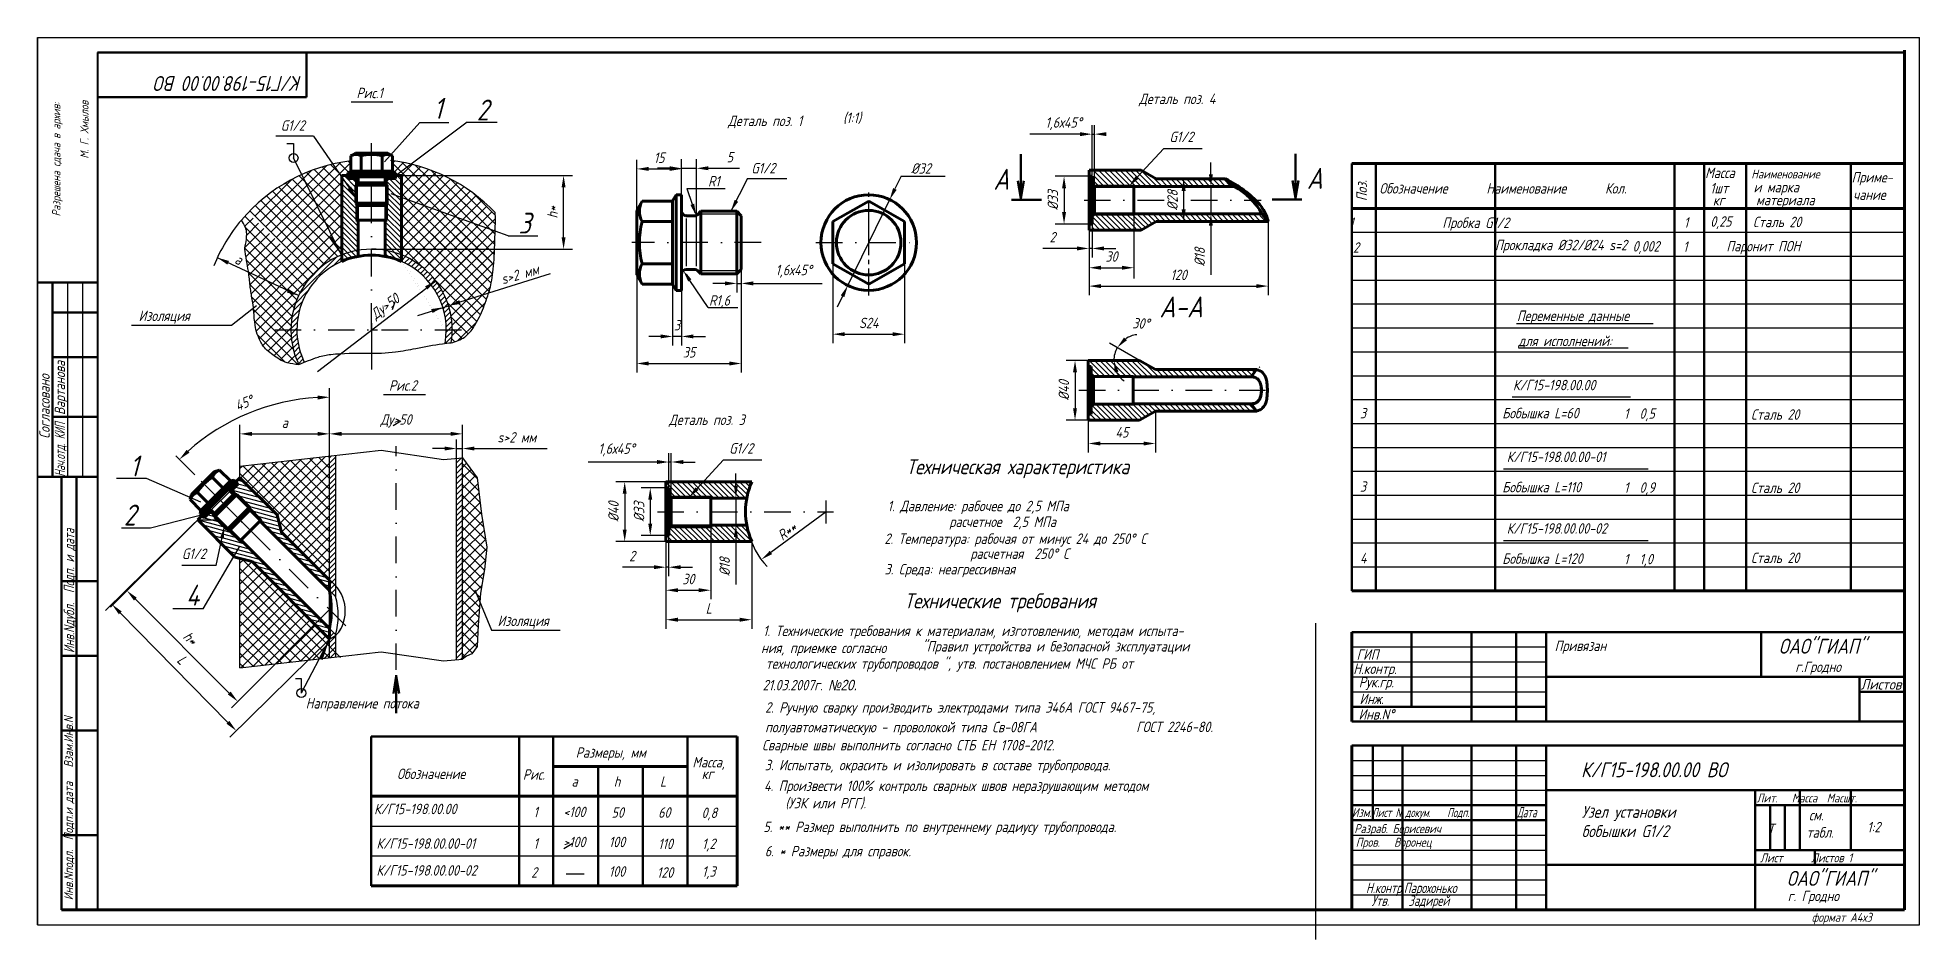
# Model space of a CAD drawing. Header units: inches. Extents: x 5120 to 5750, y -3370 to -3068.
import ezdxf
from ezdxf.enums import TextEntityAlignment as Align

# ---------------------------------------------------------------- set-up
doc = ezdxf.new("R2010")
doc.units = ezdxf.units.IN
doc.header["$LTSCALE"] = 0.7
doc.header["$MEASUREMENT"] = 0
for name, pattern in [('CENTER2_per1_scale0.671916', [32, 12.8, -2.133333, 2.133333, -2.133333, 12.8]), ('CENTER2_per1_scale0.839895', [40, 16, -2.666667, 2.666667, -2.666667, 16]), ('DASHDOT', [25.4, 12.7, -6.35, 0, -6.35])]:
    doc.linetypes.add(name, pattern=pattern)
doc.layers.add('Слой1-05', color=7, linetype='Continuous')
doc.styles.get("Standard").update_dxf_attribs({"font": 'romand.shx', "width": 0.8, "oblique": 15, "height": 3.5})
doc.dimstyles.get("Standard").update_dxf_attribs({"dimtxt": 3.5, "dimasz": 4, "dimexe": 3, "dimexo": 0, "dimgap": 2, "dimtad": 1, "dimdsep": 46, "dimtxsty": 'Standard', "dimcen": 0.09, "dimaunit": 1, "dimadec": 3, "dimazin": 0, "dimtfac": 1, "dimtmove": 0, "dimatfit": 3, "dimfxl": 0.18, "dimtolj": 1, "dimtzin": 0, "dimlwd": 25, "dimlwe": 25, "dimarcsym": 0})
pattern_1 = [(45, (-28.7309, 29.7446), (-1.767767, 1.767767), []), (135, (-28.7309, 29.7446), (-1.767767, -1.767767), [])]
pattern_2 = [(45, (-20.5425, 61.1235), (-0.88388348, 0.88388348), [])]
pattern_3 = [(165, (-10.7823, 61.1235), (-0.3235238, -1.20740728), [])]
pattern_4 = [(135, (-0.2498, -6.4901), (-0.88388348, -0.88388348), [])]

msp = doc.modelspace()

# ---------------------------------------------------------------- texts
at = {"linetype": 'Continuous', "lineweight": 25, "oblique": 15, "width": 0.8}
for s, p in [('  1                Пробка G1/2       ', (5555.856, -3131.47)), ('                         0,002  ', (5608.041, -3139.363)), ('                     1  0,5  ', (5612.584, -3195.358)), ('                     1  0,9  ', (5612.584, -3220.13)), ('                     1  1,0  ', (5612.584, -3244.077))]:
    msp.add_text(s, height=3.5, dxfattribs=at).set_placement(p)
at = {"color": 0, "linetype": 'Continuous', "lineweight": 25, "oblique": 15, "width": 0.8}
for s, p in [(' Сталь 20', (5692.883, -3131.208)), ('        Паронит ПОН', (5670.979, -3139.308)), (' Сталь 20', (5692.224, -3195.691)), (' Сталь 20', (5692.224, -3220.209)), (' Сталь 20', (5692.224, -3243.65))]:
    msp.add_text(s, height=3.5, dxfattribs=at).set_placement(p)
at = {"color": 0, "linetype": 'Continuous', "lineweight": 25, "oblique": 15}
for s, width, p, p2 in [('Вартанова', 0.586962, (5129.646, -3194.092), (5129.646, -3175.994)), ('Нач.отд. КИП', 0.45245, (5129.646, -3214.745), (5129.646, -3196.647))]:
    msp.add_text(s, height=3.5, rotation=90, dxfattribs=dict(at, width=width)).set_placement(p, p2, align=Align.FIT)
at = {"linetype": 'Continuous', "lineweight": 25, "oblique": 15, "width": 0.632558}
msp.add_text('Листов', height=3.5, dxfattribs=at).set_placement((5730.832, -3286.013), (5744.432, -3286.013), align=Align.FIT)
at = {"lineweight": 50, "insert": (5208.973, -3085.594), "char_height": 5, "width": 94.79397, "attachment_point": 1, "rotation": 180}
msp.add_mtext('\\pt20,30,40,45;К/Г15-198.00.00 ВО', dxfattribs=at)
at = {"lineweight": 25, "char_height": 3.5, "attachment_point": 1}
for s, width, insert in [('Рис.1', 69.66212, (5227.18, -3084.526)), ('%%C32', 8.71977, (5412.892, -3109.799)), ('R1', 8.40581, (5344.902, -3114.068)), ('R1,6', 8.40581, (5345.238, -3153.968)), ('Изоляция', 27.87842, (5154.256, -3159.136)), ('для исполнений:', 49.14622, (5616.144, -3167.547)), ('Рис.2', 69.66212, (5238.058, -3182.456)), ('3', 5.09366, (5563.164, -3191.703)), ('3', 5.09366, (5563.163, -3216.288)), ('4', 5.09366, (5563.163, -3240.235)), ('Изоляция', 27.87842, (5274.432, -3261.256)), ('Направление потока', 43.67167, (5210.188, -3288.857)), ('Размеры, мм', 34.17656, (5300.591, -3305.356)), ('Рис.', 14.02617, (5282.907, -3312.699)), ('кг', 11.27701, (5342.764, -3312.48)), ('а', 9.75961, (5299.188, -3315)), ('h', 10.14279, (5313.343, -3315.039)), ('L', 10.14279, (5328.8, -3315.039)), ('1', 9.53604, (5286.432, -3325.262)), ('<100', 11.60264, (5296.399, -3325.227)), ('50', 9.55239, (5312.574, -3325.438)), ('60', 9.55239, (5328.182, -3325.438)), ('0,8', 17.93994, (5342.737, -3325.526)), ('1', 9.53604, (5286.432, -3335.787)), ('>100', 11.60264, (5296.399, -3335.296)), ('100', 9.55239, (5311.674, -3335.29)), ('110', 9.55239, (5328.182, -3335.936)), ('1,2', 17.93994, (5342.901, -3335.906)), ('100', 9.55239, (5311.674, -3345.169)), ('1,3', 17.93994, (5342.901, -3345.16)), ('2', 9.53604, (5285.675, -3345.497)), ('120', 9.55239, (5327.787, -3345.511))]:
    msp.add_mtext_dynamic_manual_height_columns(s, width=width, gutter_width=17.5, heights=[0], dxfattribs=dict(at, insert=insert))
at = {"linetype": 'Continuous', "lineweight": 25, "char_height": 3.5, "attachment_point": 1}
for s, insert in [('Деталь поз. 4', (5489.207, -3086.503)), ('Деталь поз. 1', (5351.603, -3093.864)), ('Деталь поз. 3', (5331.806, -3193.929))]:
    msp.add_mtext_dynamic_manual_height_columns(s, width=95.41823, gutter_width=17.5, heights=[0], dxfattribs=dict(at, insert=insert))
at = {"lineweight": 25, "attachment_point": 1, "rotation": 90}
for s, insert, char_height, width in [('Разрешена сдача в архив:', (5125.295, -3127.611), 2.8, 175.84297), ('       М. Г. Хмылов', (5134.704, -3118.651), 2.8, 175.84297), ('{\\W0.7;Инв.Nдубл.  Подп. и дата}', (5129.214, -3273.77), 3.5, 77.54763), ('Инв.Nподл.  Подп.и дата   Взам.Инв.N', (5129.297, -3356.54), 3, 110.87527)]:
    msp.add_mtext(s, dxfattribs=dict(at, insert=insert, char_height=char_height, width=width))
at = {"lineweight": 35, "attachment_point": 1}
for s, insert, char_height, width in [('1', (5253.034, -3087.909), 7, 8.75661), ('2', (5267.447, -3088.471), 7, 8.75661), ('А', (5440.444, -3111.654), 7, 8.75661), ('А', (5545.385, -3111.384), 7, 8.75661), ('3', (5281.457, -3126.34), 7, 8.75661), ('А-А', (5496.048, -3154.397), 7, 8.75661), ('1', (5151.321, -3207.652), 7, 8.75661), ('Техническая характеристика', (5411.289, -3208.905), 5, 105.40123), ('2', (5149.316, -3224.091), 7, 8.75661), ('4', (5170.118, -3250.911), 7, 8.75661), ('Технические требования', (5410.625, -3253.806), 5, 105.40123), ('ОАО"ГИАП"', (5703.381, -3269.008), 5, 36.17103), ('Узел установки', (5637.411, -3324.96), 4, 70.76895), ('бобышки G1/2', (5637.411, -3331.414), 4, 70.76895), ('ОАО"ГИАП"', (5706.072, -3346.73), 5, 38.67839)]:
    msp.add_mtext(s, dxfattribs=dict(at, insert=insert, char_height=char_height, width=width))
at = {"linetype": 'Continuous', "lineweight": 25, "char_height": 3.5, "attachment_point": 1}
for s, insert, width in [('(1:1)', (5390.11, -3092.827), 10.15524), ('1', (5671.608, -3127.901), 4.76921), ('0,25', (5680.437, -3127.555), 10.29655), (' 2', (5558.978, -3136.269), 6.83965), ('Прокладка %%C32/%%C24 s=2', (5608.375, -3135.423), 71.54595), ('1', (5671.334, -3135.967), 4.76921), ('Привязан', (5628.332, -3269.613), 31.4), ('ГИП', (5562.032, -3272.533), 15.7), ('Н.контр.', (5560.932, -3277.293), 17.5), ('Рук.гр.', (5562.774, -3281.756), 13.53234), ('Инж.', (5563.015, -3287.393), 13.10106), ('Инв.N%%D', (5562.693, -3292.555), 13.69538), (' полуавтоматическую - проволокой типа Св-08ГА ', (5362.162, -3296.828), 167.95487), ('  ГОСТ 2246-80.', (5484.517, -3296.759), 167.95487), (' Сварные швы выполнить согласно СТБ ЕН 1708-2012.', (5361.143, -3302.881), 215.7732), ('1:2', (5732.976, -3330.313), 8.54)]:
    msp.add_mtext(s, dxfattribs=dict(at, insert=insert, width=width))
at = {"lineweight": 25}
for s, insert, char_height, width, attachment_point in [('G1/2', (5201.828, -3095.41), 3.5, 20.99902, 1), ('G1/2', (5499.368, -3099.234), 3.5, 20.99902, 1), ('G1/2', (5359.372, -3109.687), 3.5, 20.99902, 1), ('G1/2', (5351.965, -3203.507), 3.5, 20.99902, 1), ('1. Давление: рабочее до 2,5 МПа  ', (5404.984, -3222.811), 3.5, 196.05058, 1), ('         расчетное  2,5 МПа  ', (5408.96, -3228.075), 3.5, 196.05058, 1), ('2. Температура: рабочая от минус 24 до 250%%D С ', (5403.95, -3233.749), 3.5, 121.02458, 1), ('G1/2', (5168.738, -3238.794), 3.5, 20.99902, 1), ('3. Среда: неагрессивная', (5404.004, -3243.965), 3.5, 121.02458, 1), ('            расчетная  250%%D С ', (5410.434, -3238.758), 3.5, 121.02458, 1), ('1. Технические требования к материалам, изготовлению, методам испыта-', (5363.329, -3264.589), 3.5, 206.19896, 1), ('   "Правил устройства и безопасной зксплуатации   \\P \\P  ', (5410.933, -3269.778), 3.5, 197.17722, 1), ('  ния, приемке согласно  ', (5358.951, -3270.311), 3.5, 197.17722, 1), ('г.Гродно', (5708.909, -3276.632), 3.5, 35.06273, 1), ('2. Ручную сварку производить электродами типа Э46А ГОСТ 9467-75, ', (5364.011, -3290.239), 3.5, 177.18949, 1), ('3. Испытать, окрасить и изолировать в составе трубопровода.', (5363.886, -3309.537), 3.5, 200.57301, 1), ('4. Произвести 100% контроль сварных швов неразрушающим методом', (5363.629, -3316.475), 3.5, 200.57301, 1), ('(УЗК или РГГ).', (5370.761, -3322.27), 3.5, 91.1584, 1), ('Изм.{\\W0.7;Лист N докум.    Подп. }   ', (5560.465, -3325.697), 3, 68.85029, 1), ('{\\W0.6;Дата}', (5615.692, -3325.331), 3.5, 12.71206, 1), ('Лит.   Масса  Масшт.', (5695.964, -3320.825), 3, 50.99278, 1), ('5. ** Размер выполнить по внутреннему радиусу трубопровода.', (5363.43, -3330.213), 3.5, 159.03839, 1), ('Разраб. Борисевич', (5561.267, -3331.069), 3, 40.31304, 1), (' Т', (5697.799, -3330.925), 3.5, 7.17867, 1), ('табл.', (5712.678, -3332.096), 3.5, 17, 1), ('см.', (5713.478, -3326.296), 3.5, 17, 1), ('6. * Размеры для справок.', (5363.915, -3338.344), 3.5, 197.17722, 1), ('Пров.   Воронец', (5561.756, -3335.644), 3, 67.33009, 1), ('Лист      Листов 1', (5697.158, -3340.841), 3, 50.00995, 1), ('{\\W0.7;Н.контр.Парохонько}', (5580.331, -3355.128), 3.5, 34.79045, 8), ('{\\W0.7;Утв.    Задирей}', (5580.041, -3357.164), 3.5, 40.3297, 5), ('г. Гродно', (5706.375, -3353.374), 3.5, 29.46206, 1), ('формат А4х3', (5714.382, -3360.773), 3, 35.05229, 1)]:
    msp.add_mtext(s, dxfattribs=dict(at, insert=insert, char_height=char_height, width=width, attachment_point=attachment_point))
at = {"lineweight": 25, "char_height": 3.5, "attachment_point": 5}
for s, insert in [('\\A1;1,6х45%%D', (5463.933, -3096.547)), ('\\A1;Ду>50', (5240.441, -3196.073))]:
    msp.add_mtext(s, dxfattribs=dict(at, insert=insert))
for s, insert, rotation in [('\\A1;%%C28', (5500.377, -3122.158), 90), ('\\A1;h*', (5171.543, -3268.811), 315)]:
    msp.add_mtext(s, dxfattribs=dict(at, insert=insert, rotation=rotation))
at = {"lineweight": 25, "char_height": 3.5, "attachment_point": 1}
for s, width, insert, rotation in [('а', 5.76241, (5187.492, -3139.963), 337.185512), ('s>2 мм', 27.8588, (5275.195, -3147.069), 15.933282), ('Ду>50', 6.13395, (5231.53, -3159.432), 36.845473)]:
    msp.add_mtext_dynamic_manual_height_columns(s, width=width, gutter_width=17.5, heights=[0], dxfattribs=dict(at, insert=insert, rotation=rotation))
at = {"color": 0, "linetype": 'Continuous', "lineweight": 25, "char_height": 3.5, "attachment_point": 1}
for s, width, insert in [('Переменные данные', 51.8, (5615.723, -3159.119)), ('К/Г15-198.00.00', 49.8, (5614.377, -3182.312)), ('Бобышка L=60', 53.4, (5610.795, -3191.709)), ('К/Г15-198.00.00-01', 49.8, (5612.29, -3206.364)), ('Бобышка L=110', 53.4, (5610.795, -3216.481)), ('К/Г15-198.00.00-02', 49.8, (5612.29, -3230.311)), ('Бобышка L=120', 53.4, (5610.795, -3240.428)), (' технологических трубопроводов ", утв. постановлением МЧС РБ от ', 202.47305, (5362.356, -3275.567)), (' 21.03.2007г. {\\fArial|b0|i0|c204|p34;№20.}', 202.47305, (5361.339, -3282.769)), ('Обозначение', 53.1, (5240.792, -3312.473)), ('К/Г15-198.00.00', 49.8, (5233.092, -3324.242)), ('К/Г15-198.00.00-01', 49.8, (5233.865, -3335.831)), ('К/Г15-198.00.00-02', 49.8, (5233.865, -3344.805))]:
    msp.add_mtext_dynamic_manual_height_columns(s, width=width, gutter_width=17.5, heights=[0], dxfattribs=dict(at, insert=insert))
at = {"linetype": 'Continuous', "lineweight": 25, "insert": (5120.988, -3202.037), "char_height": 3.5, "width": 26.79347, "attachment_point": 1, "rotation": 90}
msp.add_mtext('Согласовано', dxfattribs=at)
at = {"linetype": 'DASHDOT', "lineweight": 25, "insert": (5371.348, -3233.069), "char_height": 3.5, "attachment_point": 5, "rotation": 36.445856}
msp.add_mtext('\\A1;R**', dxfattribs=at)
at = {"lineweight": 20, "insert": (5339.663, -3308.595), "char_height": 3.5, "width": 38.16195, "attachment_point": 1}
msp.add_mtext('Масса,  ', dxfattribs=at)
at = {"lineweight": 50, "insert": (5637.166, -3310.367), "char_height": 5, "width": 94.79397, "attachment_point": 1}
msp.add_mtext('К/Г15-198.00.00 ВО', dxfattribs=at)
at = {"layer": 'Слой1-05', "lineweight": 25, "oblique": 15, "width": 0.8}
for s, p in [('Масса', (5678.729, -3114.755)), ('1шт', (5680.385, -3119.904)), ('и марка', (5694.917, -3119.561)), ('Приме-', (5727.769, -3116.242)), ('кг', (5681.305, -3123.95)), ('материала', (5695.777, -3123.858)), ('чание', (5728.29, -3122.072))]:
    msp.add_text(s, height=3.5, dxfattribs=at).set_placement(p)
at = {"layer": 'Слой1-05', "linetype": 'Continuous', "lineweight": 25, "oblique": 15, "width": 0.8}
for s, height, p in [('Наименование', 2.99985, (5694.173, -3114.896)), ('Обозначение       Наименование       Кол. ', 3.5, (5569.674, -3119.962))]:
    msp.add_text(s, height=height, dxfattribs=at).set_placement(p)
at = {"layer": 'Слой1-05', "lineweight": 25, "oblique": 15, "width": 0.8}
msp.add_text('Поз.', height=3.5, rotation=90, dxfattribs=at).set_placement((5565.485, -3122.487))

# ---------------------------------------------------------------- blocks, each defined once
blk = doc.blocks.new('*D104')
at = {"color": 0, "lineweight": 25, "transparency": 16777216}
blk.add_line((5218.19, -3207.86), (5218.19, -3185.13), dxfattribs=at)
blk.add_arc((5218.19, -3259.23), 71.11, 93.22355, 131.77645, dxfattribs=at)
for points in [[(5214.17, -3187.57), (5214.21, -3188.91), (5218.19, -3188.13)], [(5171.28, -3206.69), (5170.36, -3205.72), (5167.91, -3208.95)]]:
    blk.add_solid(points, dxfattribs=at)
at = {"layer": 'DEFPOINTS', "color": 0, "lineweight": 25, "transparency": 16777216}
for p in [(5199.79, -3190.55), (5166.3, -3207.35), (5218.19, -3207.86), (5218.19, -3247.92), (5223.87, -3264.91)]:
    blk.add_point(p, dxfattribs=at)
at = {"color": 0, "transparency": 16777216, "insert": (5189.54, -3190.08), "char_height": 3.5, "attachment_point": 5, "rotation": 22.5}
blk.add_mtext('\\A1;45%%d', dxfattribs=at)
blk = doc.blocks.new('*D105')
at = {"color": 0, "lineweight": 25, "transparency": 16777216}
for p, q in [((5188.19, -3211.26), (5188.19, -3197.41)), ((5218.19, -3207.86), (5218.19, -3197.41)), ((5192.19, -3200.41), (5214.19, -3200.41))]:
    blk.add_line(p, q, dxfattribs=at)
for points in [[(5192.19, -3199.74), (5192.19, -3201.07), (5188.19, -3200.41)], [(5214.19, -3199.74), (5214.19, -3201.07), (5218.19, -3200.41)]]:
    blk.add_solid(points, dxfattribs=at)
at = {"layer": 'DEFPOINTS', "color": 0, "lineweight": 25, "transparency": 16777216}
for p in [(5218.19, -3200.41), (5188.19, -3211.26), (5218.19, -3207.86)]:
    blk.add_point(p, dxfattribs=at)
at = {"color": 0, "lineweight": 25, "transparency": 16777216, "insert": (5203.19, -3196.66), "char_height": 3.5, "attachment_point": 5}
blk.add_mtext('\\A1;а', dxfattribs=at)
blk = doc.blocks.new('*D173')
at = {"color": 0, "lineweight": 25, "transparency": 16777216}
for p, q in [((5242.25, -3113.91), (5299.54, -3113.91)), ((5296.54, -3134.57), (5296.54, -3117.91)), ((5232.25, -3138.57), (5299.54, -3138.57))]:
    blk.add_line(p, q, dxfattribs=at)
for points in [[(5295.87, -3117.91), (5297.2, -3117.91), (5296.54, -3113.91)], [(5295.87, -3134.57), (5297.2, -3134.57), (5296.54, -3138.57)]]:
    blk.add_solid(points, dxfattribs=at)
at = {"layer": 'DEFPOINTS', "color": 0, "lineweight": 25, "transparency": 16777216}
for p in [(5242.25, -3113.91), (5296.54, -3113.91), (5232.25, -3138.57)]:
    blk.add_point(p, dxfattribs=at)
at = {"color": 0, "lineweight": 25, "transparency": 16777216, "insert": (5292.79, -3126.24), "char_height": 3.5, "attachment_point": 5, "rotation": 90}
blk.add_mtext('\\A1;h*', dxfattribs=at)
blk = doc.blocks.new('*D174')
at = {"color": 0, "lineweight": 25, "transparency": 16777216}
for p, q in [((5321.02, -3136.37), (5321.02, -3179.85)), ((5356.02, -3145.37), (5356.02, -3179.85)), ((5325.02, -3176.85), (5352.02, -3176.85))]:
    blk.add_line(p, q, dxfattribs=at)
for points in [[(5325.02, -3176.18), (5325.02, -3177.52), (5321.02, -3176.85)], [(5352.02, -3176.18), (5352.02, -3177.52), (5356.02, -3176.85)]]:
    blk.add_solid(points, dxfattribs=at)
at = {"layer": 'DEFPOINTS', "color": 0, "lineweight": 25, "transparency": 16777216}
for p in [(5321.02, -3136.37), (5356.02, -3145.37, 1), (5356.02, -3176.85)]:
    blk.add_point(p, dxfattribs=at)
at = {"color": 0, "lineweight": 25, "transparency": 16777216, "insert": (5338.52, -3173.1), "char_height": 3.5, "attachment_point": 5}
blk.add_mtext('\\A1;35', dxfattribs=at)
blk = doc.blocks.new('*D175')
at = {"color": 0, "lineweight": 25, "transparency": 16777216}
for p, q in [((5321.02, -3125.57), (5321.02, -3108.7)), ((5325.02, -3111.7), (5332.02, -3111.7)), ((5336.02, -3120.37), (5336.02, -3108.7))]:
    blk.add_line(p, q, dxfattribs=at)
for points in [[(5325.02, -3111.03), (5325.02, -3112.37), (5321.02, -3111.7)], [(5332.02, -3111.03), (5332.02, -3112.37), (5336.02, -3111.7)]]:
    blk.add_solid(points, dxfattribs=at)
at = {"layer": 'DEFPOINTS', "color": 0, "lineweight": 25, "transparency": 16777216}
for p in [(5336.02, -3111.7), (5336.02, -3120.37, 1), (5321.02, -3125.57)]:
    blk.add_point(p, dxfattribs=at)
at = {"color": 0, "lineweight": 25, "transparency": 16777216, "insert": (5328.52, -3107.95), "char_height": 3.5, "attachment_point": 5}
blk.add_mtext('\\A1;15', dxfattribs=at)
blk = doc.blocks.new('*D176')
at = {"color": 0, "lineweight": 25, "transparency": 16777216}
for p, q in [((5332.02, -3111.49), (5328.02, -3111.49)), ((5336.02, -3120.37), (5336.02, -3108.49)), ((5336.02, -3111.49), (5341.02, -3111.49)), ((5341.02, -3128.64), (5341.02, -3108.49)), ((5345.02, -3111.49), (5355.38, -3111.49))]:
    blk.add_line(p, q, dxfattribs=at)
for points in [[(5332.02, -3110.82), (5332.02, -3112.15), (5336.02, -3111.49)], [(5345.02, -3110.82), (5345.02, -3112.15), (5341.02, -3111.49)]]:
    blk.add_solid(points, dxfattribs=at)
at = {"layer": 'DEFPOINTS', "color": 0, "lineweight": 25, "transparency": 16777216}
for p in [(5341.02, -3111.49), (5336.02, -3120.37, 1), (5341.02, -3128.64)]:
    blk.add_point(p, dxfattribs=at)
at = {"color": 0, "lineweight": 25, "transparency": 16777216, "insert": (5352.2, -3107.74), "char_height": 3.5, "attachment_point": 5}
blk.add_mtext('\\A1;5', dxfattribs=at)
blk = doc.blocks.new('*D177')
at = {"color": 0, "lineweight": 25, "transparency": 16777216}
for p, q in [((5333.02, -3150.29), (5333.02, -3170.79)), ((5336.02, -3152.37), (5336.02, -3170.79)), ((5329.02, -3167.79), (5325.02, -3167.79)), ((5336.02, -3167.79), (5333.02, -3167.79)), ((5340.02, -3167.79), (5344.02, -3167.79))]:
    blk.add_line(p, q, dxfattribs=at)
for points in [[(5329.02, -3167.12), (5329.02, -3168.45), (5333.02, -3167.79)], [(5340.02, -3167.12), (5340.02, -3168.45), (5336.02, -3167.79)]]:
    blk.add_solid(points, dxfattribs=at)
at = {"layer": 'DEFPOINTS', "color": 0, "lineweight": 25, "transparency": 16777216}
for p in [(5333.02, -3150.29, 1), (5336.02, -3152.37), (5333.02, -3167.79)]:
    blk.add_point(p, dxfattribs=at)
at = {"color": 0, "lineweight": 25, "transparency": 16777216, "insert": (5334.52, -3164.04), "char_height": 3.5, "attachment_point": 5}
blk.add_mtext('\\A1;3', dxfattribs=at)
blk = doc.blocks.new('*D178')
at = {"color": 0, "lineweight": 25, "transparency": 16777216}
for p, q in [((5354.52, -3125.87), (5354.52, -3153.04)), ((5356.02, -3127.37), (5356.02, -3153.04)), ((5350.52, -3150.04), (5346.52, -3150.04)), ((5354.52, -3150.04), (5356.02, -3150.04)), ((5360.02, -3150.04), (5383.09, -3150.04))]:
    blk.add_line(p, q, dxfattribs=at)
for points in [[(5350.52, -3149.37), (5350.52, -3150.7), (5354.52, -3150.04)], [(5360.02, -3149.37), (5360.02, -3150.7), (5356.02, -3150.04)]]:
    blk.add_solid(points, dxfattribs=at)
at = {"layer": 'DEFPOINTS', "color": 0, "lineweight": 25, "transparency": 16777216}
for p in [(5354.52, -3125.87), (5356.02, -3127.37), (5356.02, -3150.04)]:
    blk.add_point(p, dxfattribs=at)
at = {"color": 0, "lineweight": 25, "transparency": 16777216, "insert": (5373.56, -3145.95), "char_height": 3.5, "attachment_point": 5}
blk.add_mtext('\\A1;1,6х45%%D', dxfattribs=at)
blk = doc.blocks.new('*D179')
at = {"color": 0, "lineweight": 25, "transparency": 16777216}
for p, q in [((5386.69, -3143.43), (5386.69, -3170.03)), ((5410.69, -3143.43), (5410.69, -3170.03)), ((5390.69, -3167.03), (5406.69, -3167.03))]:
    blk.add_line(p, q, dxfattribs=at)
for points in [[(5390.69, -3166.37), (5390.69, -3167.7), (5386.69, -3167.03)], [(5406.69, -3166.37), (5406.69, -3167.7), (5410.69, -3167.03)]]:
    blk.add_solid(points, dxfattribs=at)
at = {"layer": 'DEFPOINTS', "color": 0, "lineweight": 25, "transparency": 16777216}
for p in [(5386.69, -3143.43), (5410.69, -3143.43), (5410.69, -3167.03)]:
    blk.add_point(p, dxfattribs=at)
at = {"color": 0, "lineweight": 25, "transparency": 16777216, "insert": (5398.69, -3163.28), "char_height": 3.5, "attachment_point": 5}
blk.add_mtext('\\A1;S24', dxfattribs=at)
blk = doc.blocks.new('*D180')
at = {"color": 0, "lineweight": 25, "transparency": 16777216}
for p, q in [((5472.45, -3114.16), (5461.09, -3114.16)), ((5464.09, -3118.16), (5464.09, -3126.16)), ((5472.45, -3130.16), (5461.09, -3130.16))]:
    blk.add_line(p, q, dxfattribs=at)
for points in [[(5463.42, -3118.16), (5464.75, -3118.16), (5464.09, -3114.16)], [(5463.42, -3126.16), (5464.75, -3126.16), (5464.09, -3130.16)]]:
    blk.add_solid(points, dxfattribs=at)
at = {"layer": 'DEFPOINTS', "color": 0, "lineweight": 25, "transparency": 16777216}
for p in [(5472.45, -3114.16), (5464.09, -3130.16), (5472.45, -3130.16)]:
    blk.add_point(p, dxfattribs=at)
at = {"color": 0, "lineweight": 25, "transparency": 16777216, "insert": (5460.34, -3122.16), "char_height": 3.5, "attachment_point": 5, "rotation": 90}
blk.add_mtext('\\A1;%%C33', dxfattribs=at)
blk = doc.blocks.new('*D181')
at = {"color": 0, "lineweight": 25, "transparency": 16777216}
for p, q in [((5472.45, -3132.16), (5472.45, -3141.32)), ((5473.45, -3132.16), (5473.45, -3141.32)), ((5468.45, -3138.32), (5456.96, -3138.32)), ((5473.45, -3138.32), (5472.45, -3138.32)), ((5477.45, -3138.32), (5481.45, -3138.32))]:
    blk.add_line(p, q, dxfattribs=at)
for points in [[(5468.45, -3137.66), (5468.45, -3138.99), (5472.45, -3138.32)], [(5477.45, -3137.66), (5477.45, -3138.99), (5473.45, -3138.32)]]:
    blk.add_solid(points, dxfattribs=at)
at = {"layer": 'DEFPOINTS', "color": 0, "lineweight": 25, "transparency": 16777216}
for p in [(5472.45, -3132.16), (5473.45, -3132.16), (5473.45, -3138.32)]:
    blk.add_point(p, dxfattribs=at)
at = {"color": 0, "lineweight": 25, "transparency": 16777216, "insert": (5460.21, -3134.57), "char_height": 3.5, "attachment_point": 5}
blk.add_mtext('\\A1;2', dxfattribs=at)
blk = doc.blocks.new('*D182')
at = {"color": 0, "lineweight": 25, "transparency": 16777216}
for p, q in [((5472.45, -3130.16), (5472.45, -3147.79)), ((5487.45, -3127.16), (5487.45, -3147.79)), ((5476.45, -3144.79), (5483.45, -3144.79))]:
    blk.add_line(p, q, dxfattribs=at)
for points in [[(5476.45, -3144.12), (5476.45, -3145.45), (5472.45, -3144.79)], [(5483.45, -3144.12), (5483.45, -3145.45), (5487.45, -3144.79)]]:
    blk.add_solid(points, dxfattribs=at)
at = {"layer": 'DEFPOINTS', "color": 0, "lineweight": 25, "transparency": 16777216}
for p in [(5472.45, -3130.16), (5487.45, -3127.16), (5487.45, -3144.79)]:
    blk.add_point(p, dxfattribs=at)
at = {"color": 0, "lineweight": 25, "transparency": 16777216, "insert": (5479.95, -3141.04), "char_height": 3.5, "attachment_point": 5}
blk.add_mtext('\\A1;30', dxfattribs=at)
blk = doc.blocks.new('*D183')
at = {"color": 0, "lineweight": 25, "transparency": 16777216}
for p, q in [((5256.69, -3205.31), (5252.69, -3205.31)), ((5260.69, -3208.57), (5260.69, -3202.31)), ((5260.69, -3205.31), (5262.69, -3205.31)), ((5262.69, -3208.39), (5262.69, -3202.31)), ((5266.69, -3205.31), (5291.05, -3205.31))]:
    blk.add_line(p, q, dxfattribs=at)
for points in [[(5256.69, -3204.64), (5256.69, -3205.98), (5260.69, -3205.31)], [(5266.69, -3204.64), (5266.69, -3205.98), (5262.69, -3205.31)]]:
    blk.add_solid(points, dxfattribs=at)
at = {"layer": 'DEFPOINTS', "color": 0, "lineweight": 25, "transparency": 16777216}
for p in [(5262.69, -3205.31), (5260.69, -3208.57), (5262.69, -3208.39)]:
    blk.add_point(p, dxfattribs=at)
at = {"color": 0, "lineweight": 25, "transparency": 16777216, "insert": (5280.87, -3201.56), "char_height": 3.5, "attachment_point": 5}
blk.add_mtext('\\A1;s>2 мм', dxfattribs=at)
blk = doc.blocks.new('*D184')
at = {"color": 0, "lineweight": 25, "transparency": 16777216}
for p, q in [((5176.52, -3226.76), (5143.16, -3259.57)), ((5148.1, -3260.32), (5184.16, -3296.99)), ((5218.19, -3269.13), (5184.82, -3301.94))]:
    blk.add_line(p, q, dxfattribs=at)
for points in [[(5148.58, -3259.85), (5147.62, -3260.79), (5145.3, -3257.47)], [(5184.63, -3296.52), (5183.68, -3297.46), (5186.96, -3299.84)]]:
    blk.add_solid(points, dxfattribs=at)
at = {"layer": 'DEFPOINTS', "color": 0, "lineweight": 25, "transparency": 16777216}
for p in [(5176.52, -3226.76), (5218.19, -3269.13), (5186.96, -3299.84)]:
    blk.add_point(p, dxfattribs=at)
at = {"color": 0, "lineweight": 25, "transparency": 16777216, "insert": (5168.8, -3276.02), "char_height": 3.5, "attachment_point": 5, "rotation": 314.51794}
blk.add_mtext('\\A1;L', dxfattribs=at)
blk = doc.blocks.new('*D185')
at = {"color": 0, "lineweight": 25, "transparency": 16777216}
for p, q in [((5513.25, -3113.56), (5513.25, -3109.56)), ((5518.54, -3117.56), (5510.25, -3117.56)), ((5513.25, -3117.56), (5513.25, -3126.75)), ((5518.54, -3126.75), (5510.25, -3126.75)), ((5513.25, -3130.75), (5513.25, -3147.16))]:
    blk.add_line(p, q, dxfattribs=at)
for points in [[(5512.58, -3113.56), (5513.91, -3113.56), (5513.25, -3117.56)], [(5512.58, -3130.75), (5513.91, -3130.75), (5513.25, -3126.75)]]:
    blk.add_solid(points, dxfattribs=at)
at = {"layer": 'DEFPOINTS', "color": 0, "lineweight": 25, "transparency": 16777216}
for p in [(5513.25, -3117.56), (5518.54, -3117.56), (5518.54, -3126.75)]:
    blk.add_point(p, dxfattribs=at)
at = {"color": 0, "lineweight": 25, "transparency": 16777216, "insert": (5509.5, -3141.22), "char_height": 3.5, "attachment_point": 5, "rotation": 90}
blk.add_mtext('\\A1;%%C18', dxfattribs=at)
blk = doc.blocks.new('*D186')
at = {"color": 0, "lineweight": 25, "transparency": 16777216}
for p, q in [((5330.79, -3236.46), (5330.79, -3265.63)), ((5359.53, -3236.46), (5359.53, -3265.63)), ((5334.79, -3262.63), (5355.53, -3262.63))]:
    blk.add_line(p, q, dxfattribs=at)
for points in [[(5334.79, -3261.96), (5334.79, -3263.3), (5330.79, -3262.63)], [(5355.53, -3261.96), (5355.53, -3263.3), (5359.53, -3262.63)]]:
    blk.add_solid(points, dxfattribs=at)
at = {"layer": 'DEFPOINTS', "color": 0, "lineweight": 25, "transparency": 16777216}
for p in [(5330.79, -3236.46), (5359.53, -3236.46), (5359.53, -3262.63)]:
    blk.add_point(p, dxfattribs=at)
at = {"color": 0, "lineweight": 25, "transparency": 16777216, "insert": (5345.16, -3258.88), "char_height": 3.5, "attachment_point": 5}
blk.add_mtext('\\A1;L', dxfattribs=at)
blk = doc.blocks.new('*D187')
at = {"color": 0, "lineweight": 25, "transparency": 16777216}
for p, q in [((5330.79, -3226.46), (5330.79, -3255.76)), ((5345.79, -3231.71), (5345.79, -3255.76)), ((5334.79, -3252.76), (5341.79, -3252.76))]:
    blk.add_line(p, q, dxfattribs=at)
for points in [[(5334.79, -3252.09), (5334.79, -3253.42), (5330.79, -3252.76)], [(5341.79, -3252.09), (5341.79, -3253.42), (5345.79, -3252.76)]]:
    blk.add_solid(points, dxfattribs=at)
at = {"layer": 'DEFPOINTS', "color": 0, "lineweight": 25, "transparency": 16777216}
for p in [(5330.79, -3226.46), (5345.79, -3231.71), (5345.79, -3252.76)]:
    blk.add_point(p, dxfattribs=at)
at = {"color": 0, "lineweight": 25, "transparency": 16777216, "insert": (5338.29, -3249.01), "char_height": 3.5, "attachment_point": 5}
blk.add_mtext('\\A1;30', dxfattribs=at)
blk = doc.blocks.new('*D188')
at = {"color": 0, "lineweight": 25, "transparency": 16777216}
for p, q in [((5330.79, -3216.46), (5313.99, -3216.46)), ((5316.99, -3220.46), (5316.99, -3232.46)), ((5330.79, -3236.46), (5313.99, -3236.46))]:
    blk.add_line(p, q, dxfattribs=at)
for points in [[(5316.32, -3220.46), (5317.65, -3220.46), (5316.99, -3216.46)], [(5316.32, -3232.46), (5317.65, -3232.46), (5316.99, -3236.46)]]:
    blk.add_solid(points, dxfattribs=at)
at = {"layer": 'DEFPOINTS', "color": 0, "lineweight": 25, "transparency": 16777216}
for p in [(5330.79, -3216.46), (5316.99, -3236.46), (5330.79, -3236.46)]:
    blk.add_point(p, dxfattribs=at)
at = {"color": 0, "lineweight": 25, "transparency": 16777216, "insert": (5313.24, -3226.46), "char_height": 3.5, "attachment_point": 5, "rotation": 90}
blk.add_mtext('\\A1;%%C40', dxfattribs=at)
blk = doc.blocks.new('*D189')
at = {"color": 0, "lineweight": 25, "transparency": 16777216}
for p, q in [((5330.79, -3218.46), (5322.55, -3218.46)), ((5325.55, -3222.46), (5325.55, -3230.46)), ((5330.79, -3234.46), (5322.55, -3234.46))]:
    blk.add_line(p, q, dxfattribs=at)
for points in [[(5324.88, -3222.46), (5326.21, -3222.46), (5325.55, -3218.46)], [(5324.88, -3230.46), (5326.21, -3230.46), (5325.55, -3234.46)]]:
    blk.add_solid(points, dxfattribs=at)
at = {"layer": 'DEFPOINTS', "color": 0, "lineweight": 25, "transparency": 16777216}
for p in [(5330.79, -3218.46, 0.5), (5325.55, -3234.46), (5330.79, -3234.46)]:
    blk.add_point(p, dxfattribs=at)
at = {"color": 0, "lineweight": 25, "transparency": 16777216, "insert": (5321.8, -3226.46), "char_height": 3.5, "attachment_point": 5, "rotation": 90}
blk.add_mtext('\\A1;%%C33', dxfattribs=at)
blk = doc.blocks.new('*D190')
at = {"color": 0, "lineweight": 25, "transparency": 16777216}
for p, q in [((5330.79, -3234.46), (5330.79, -3248.05)), ((5331.71, -3234.46), (5331.71, -3248.05)), ((5326.79, -3245.05), (5316.22, -3245.05)), ((5331.71, -3245.05), (5330.79, -3245.05)), ((5335.71, -3245.05), (5339.71, -3245.05))]:
    blk.add_line(p, q, dxfattribs=at)
for points in [[(5326.79, -3244.38), (5326.79, -3245.71), (5330.79, -3245.05)], [(5335.71, -3244.38), (5335.71, -3245.71), (5331.71, -3245.05)]]:
    blk.add_solid(points, dxfattribs=at)
at = {"layer": 'DEFPOINTS', "color": 0, "lineweight": 25, "transparency": 16777216}
for p in [(5330.79, -3234.46), (5331.71, -3234.46), (5331.71, -3245.05)]:
    blk.add_point(p, dxfattribs=at)
at = {"color": 0, "lineweight": 25, "transparency": 16777216, "insert": (5319.47, -3241.3), "char_height": 3.5, "attachment_point": 5}
blk.add_mtext('\\A1;2', dxfattribs=at)
blk = doc.blocks.new('*D191')
at = {"color": 0, "lineweight": 25, "transparency": 16777216}
for p, q in [((5327.79, -3209.83), (5304.71, -3209.83)), ((5331.79, -3218.46), (5331.79, -3206.83)), ((5332.59, -3209.83), (5331.79, -3209.83)), ((5332.59, -3221.72), (5332.59, -3206.83)), ((5336.59, -3209.83), (5340.59, -3209.83))]:
    blk.add_line(p, q, dxfattribs=at)
for points in [[(5327.79, -3209.16), (5327.79, -3210.5), (5331.79, -3209.83)], [(5336.59, -3209.16), (5336.59, -3210.5), (5332.59, -3209.83)]]:
    blk.add_solid(points, dxfattribs=at)
at = {"layer": 'DEFPOINTS', "color": 0, "lineweight": 25, "transparency": 16777216}
for p in [(5332.59, -3209.83), (5331.79, -3218.46, 0.5), (5332.59, -3221.72)]:
    blk.add_point(p, dxfattribs=at)
at = {"color": 0, "lineweight": 25, "transparency": 16777216, "insert": (5314.24, -3205.75), "char_height": 3.5, "attachment_point": 5}
blk.add_mtext('\\A1;1,6х45%%D', dxfattribs=at)
blk = doc.blocks.new('*D192')
at = {"color": 0, "lineweight": 25, "transparency": 16777216}
for p, q in [((5354.22, -3217.72), (5354.22, -3213.72)), ((5345.79, -3221.72), (5357.22, -3221.72)), ((5354.22, -3221.72), (5354.22, -3230.96)), ((5345.79, -3230.96), (5357.22, -3230.96)), ((5354.22, -3234.96), (5354.22, -3250.84))]:
    blk.add_line(p, q, dxfattribs=at)
for points in [[(5353.55, -3217.72), (5354.88, -3217.72), (5354.22, -3221.72)], [(5353.55, -3234.96), (5354.88, -3234.96), (5354.22, -3230.96)]]:
    blk.add_solid(points, dxfattribs=at)
at = {"layer": 'DEFPOINTS', "color": 0, "lineweight": 25, "transparency": 16777216}
for p in [(5345.79, -3221.72), (5345.79, -3230.96), (5354.22, -3230.96)]:
    blk.add_point(p, dxfattribs=at)
at = {"color": 0, "lineweight": 25, "transparency": 16777216, "insert": (5350.47, -3244.9), "char_height": 3.5, "attachment_point": 5, "rotation": 90}
blk.add_mtext('\\A1;%%C18', dxfattribs=at)
blk = doc.blocks.new('*D200')
at = {"color": 0, "lineweight": 25, "transparency": 16777216}
for p, q in [((5494.7, -3192.76), (5494.7, -3206.63)), ((5472.2, -3195.82), (5472.2, -3206.63)), ((5476.2, -3203.63), (5490.7, -3203.63))]:
    blk.add_line(p, q, dxfattribs=at)
for points in [[(5476.2, -3202.97), (5476.2, -3204.3), (5472.2, -3203.63)], [(5490.7, -3202.97), (5490.7, -3204.3), (5494.7, -3203.63)]]:
    blk.add_solid(points, dxfattribs=at)
at = {"layer": 'DEFPOINTS', "color": 0, "lineweight": 25, "transparency": 16777216}
for p in [(5494.7, -3192.76), (5472.2, -3195.82), (5494.7, -3203.63)]:
    blk.add_point(p, dxfattribs=at)
at = {"color": 0, "lineweight": 25, "transparency": 16777216, "insert": (5483.45, -3199.88), "char_height": 3.5, "attachment_point": 5}
blk.add_mtext('\\A1;45', dxfattribs=at)
blk = doc.blocks.new('*D201')
at = {"color": 0, "lineweight": 25, "transparency": 16777216}
blk.add_line((5489.4, -3175.82), (5479.31, -3170), dxfattribs=at)
for start, end in [(96.52367, 123.26183), (150, 180), (206.73817, 233.47633)]:
    blk.add_arc((5489.4, -3175.82), 8.65, start, end, dxfattribs=at)
for points in [[(5485.14, -3169.05), (5484.17, -3168.13), (5481.91, -3171.5)], [(5481.02, -3179.87), (5482.32, -3179.56), (5480.75, -3175.82)]]:
    blk.add_solid(points, dxfattribs=at)
at = {"layer": 'DEFPOINTS', "color": 0, "lineweight": 25, "transparency": 16777216}
for p in [(5480.88, -3174.32), (5472.2, -3175.82), (5489.4, -3175.82), (5489.4, -3175.82), (5494.7, -3178.88)]:
    blk.add_point(p, dxfattribs=at)
at = {"color": 0, "lineweight": 25, "transparency": 16777216, "insert": (5489.82, -3163.43), "char_height": 3.5, "attachment_point": 5, "rotation": 358.05365}
blk.add_mtext('\\A1;30%%D', dxfattribs=at)
blk = doc.blocks.new('*D202')
at = {"color": 0, "lineweight": 25, "transparency": 16777216}
for p, q in [((5472.2, -3175.82), (5464.76, -3175.82)), ((5467.76, -3179.82), (5467.76, -3191.82)), ((5472.2, -3195.82), (5464.76, -3195.82))]:
    blk.add_line(p, q, dxfattribs=at)
for points in [[(5467.09, -3179.82), (5468.42, -3179.82), (5467.76, -3175.82)], [(5467.09, -3191.82), (5468.42, -3191.82), (5467.76, -3195.82)]]:
    blk.add_solid(points, dxfattribs=at)
at = {"layer": 'DEFPOINTS', "color": 0, "lineweight": 25, "transparency": 16777216}
for p in [(5472.2, -3175.82), (5467.76, -3195.82), (5472.2, -3195.82)]:
    blk.add_point(p, dxfattribs=at)
at = {"color": 0, "lineweight": 25, "transparency": 16777216, "insert": (5464.01, -3185.82), "char_height": 3.5, "attachment_point": 5, "rotation": 90}
blk.add_mtext('\\A1;%%C40', dxfattribs=at)
blk = doc.blocks.new('*D203')
at = {"color": 0, "lineweight": 25, "transparency": 16777216}
for p, q in [((5532.42, -3129.25), (5532.42, -3153.93)), ((5472.45, -3132.16), (5472.45, -3153.93)), ((5476.45, -3150.93), (5528.42, -3150.93))]:
    blk.add_line(p, q, dxfattribs=at)
for points in [[(5476.45, -3150.27), (5476.45, -3151.6), (5472.45, -3150.93)], [(5528.42, -3150.27), (5528.42, -3151.6), (5532.42, -3150.93)]]:
    blk.add_solid(points, dxfattribs=at)
at = {"layer": 'DEFPOINTS', "color": 0, "lineweight": 25, "transparency": 16777216}
for p in [(5532.42, -3129.25), (5472.45, -3132.16), (5532.42, -3150.93)]:
    blk.add_point(p, dxfattribs=at)
at = {"color": 0, "lineweight": 25, "transparency": 16777216, "insert": (5502.43, -3147.18), "char_height": 3.5, "attachment_point": 5}
blk.add_mtext('\\A1;120', dxfattribs=at)

# ---------------------------------------------------------------- dimensions: what is measured, and where the dimension line sits
at = {"lineweight": 25}
for base, p1, p2, picture, middle in [((5336.023, -3111.7), (5321.023, -3125.572), (5336.023, -3120.372, 1), '*D175', (5328.523, -3107.95)), ((5341.023, -3111.487), (5336.023, -3120.372, 1), (5341.023, -3128.635), '*D176', (5352.202, -3107.737)), ((5356.023, -3176.85), (5321.023, -3136.372), (5356.023, -3145.372, 1), '*D174', (5338.523, -3173.1))]:
    dim = msp.add_linear_dim(base=base, p1=p1, p2=p2, dimstyle='Standard', dxfattribs=at)
    dim.commit()
    dim.dimension.update_dxf_attribs({"geometry": picture, "text_midpoint": middle})
dim = msp.add_linear_dim(base=(5513.246, -3117.564), p1=(5518.544, -3126.752), p2=(5518.544, -3117.564), angle=90, text='%%C18', dimstyle='Standard', dxfattribs=at)
dim.commit()
dim.dimension.update_dxf_attribs({"geometry": '*D185', "text_midpoint": (5513.246, -3141.22), "dimtype": 160})
for base, p1, p2, text, picture, middle in [((5296.535, -3113.912), (5232.252, -3138.573), (5242.252, -3113.912), 'h*', '*D173', (5292.785, -3126.242)), ((5464.087, -3130.158), (5472.452, -3114.158), (5472.452, -3130.158), '%%C33', '*D180', (5460.337, -3122.158)), ((5467.756, -3195.82), (5472.202, -3175.82), (5472.202, -3195.82), '%%C40', '*D202', (5464.006, -3185.82)), ((5316.986, -3236.465), (5330.787, -3216.465), (5330.787, -3236.465), '%%C40', '*D188', (5313.236, -3226.465)), ((5325.546, -3234.465), (5330.787, -3218.465, 0.5), (5330.787, -3234.465), '%%C33', '*D189', (5321.796, -3226.465)), ((5354.216, -3230.965), (5345.787, -3221.725), (5345.787, -3230.965), '%%C18', '*D192', (5350.466, -3244.9))]:
    dim = msp.add_linear_dim(base=base, p1=p1, p2=p2, angle=90, text=text, dimstyle='Standard', dxfattribs=at)
    dim.commit()
    dim.dimension.update_dxf_attribs({"geometry": picture, "text_midpoint": middle})
for base, p1, p2, text, picture, middle in [((5356.023, -3150.036), (5354.523, -3125.872), (5356.023, -3127.372), '1,6х45%%D', '*D178', (5373.558, -3145.953)), ((5487.452, -3144.787), (5472.452, -3130.158), (5487.452, -3127.158), '30', '*D182', (5479.952, -3141.037)), ((5532.418, -3150.932), (5472.452, -3132.158), (5532.418, -3129.252), '120', '*D203', (5502.435, -3147.182)), ((5410.692, -3167.033), (5386.692, -3143.427), (5410.692, -3143.427), 'S24', '*D179', (5398.692, -3163.283)), ((5494.702, -3203.632), (5472.202, -3195.82), (5494.702, -3192.756), '45', '*D200', (5483.452, -3199.882)), ((5218.191, -3200.407), (5188.191, -3211.263), (5218.191, -3207.857), 'а', '*D105', (5203.191, -3196.657)), ((5262.691, -3205.31), (5260.691, -3208.565), (5262.691, -3208.392), 's>2 мм', '*D183', (5280.87, -3201.56)), ((5345.787, -3252.757), (5330.787, -3226.465), (5345.787, -3231.715), '30', '*D187', (5338.287, -3249.007)), ((5359.535, -3262.63), (5330.787, -3236.465), (5359.535, -3236.465), 'L', '*D186', (5345.161, -3258.88))]:
    dim = msp.add_linear_dim(base=base, p1=p1, p2=p2, text=text, dimstyle='Standard', dxfattribs=at)
    dim.commit()
    dim.dimension.update_dxf_attribs({"geometry": picture, "text_midpoint": middle})
for base, p1, p2, text, picture, middle in [((5473.452, -3138.322), (5472.452, -3132.158), (5473.452, -3132.158), '2', '*D181', (5460.205, -3138.322)), ((5332.587, -3209.831), (5331.787, -3218.465, 0.5), (5332.587, -3221.725), '1,6х45%%D', '*D191', (5314.244, -3209.831)), ((5331.71, -3245.046), (5330.787, -3234.465), (5331.71, -3234.465), '2', '*D190', (5319.465, -3245.046))]:
    dim = msp.add_linear_dim(base=base, p1=p1, p2=p2, text=text, dimstyle='Standard', dxfattribs=at)
    dim.commit()
    dim.dimension.update_dxf_attribs({"geometry": picture, "text_midpoint": middle, "dimtype": 160})
dim = msp.add_linear_dim(base=(5333.023, -3167.786), p1=(5336.023, -3152.372), p2=(5333.023, -3150.292, 1), dimstyle='Standard', dxfattribs=at)
dim.commit()
dim.dimension.update_dxf_attribs({"geometry": '*D177', "text_midpoint": (5334.523, -3167.786), "dimtype": 160})
dim = msp.add_angular_dim_2l(base=(5480.879, -3174.318), line1=((5472.202, -3175.82), (5489.398, -3175.82)), line2=((5494.702, -3178.883), (5489.398, -3175.82)), text='30%%D', dimstyle='Standard', dxfattribs=at)
dim.commit()
dim.dimension.update_dxf_attribs({"geometry": '*D201', "text_midpoint": (5489.691, -3167.176), "dimtype": 162})
dim = msp.add_angular_dim_2l(base=(5199.787, -3190.551), line1=((5218.191, -3247.921), (5218.191, -3207.857)), line2=((5166.305, -3207.348), (5223.866, -3264.909)), text='45%%d', dimstyle='Standard')
dim.commit()
dim.dimension.update_dxf_attribs({"geometry": '*D104', "text_midpoint": (5189.545, -3190.077)})
dim = msp.add_aligned_dim(p1=(5176.524, -3226.759), p2=(5218.191, -3269.134), distance=-43.796, text='L', dimstyle='Standard', dxfattribs=at)
dim.commit()
dim.dimension.update_dxf_attribs({"geometry": '*D184', "text_midpoint": (5168.803, -3276.024)})

# ---------------------------------------------------------------- hatches: boundary and pattern name
at = {"lineweight": 25}
h = msp.add_hatch(dxfattribs=at)
h.set_pattern_fill('ANSI31', color=256, scale=10, angle=90)
h.paths.add_polyline_path([(5472.452, -3132.158), (5472.452, -3112.158), (5473.452, -3112.158), (5473.452, -3100.06), (5474.252, -3100.06), (5474.252, -3112.158), (5489.918, -3112.158), (5494.952, -3115.064), (5518.174, -3115.064, -0.0833171), (5528.18, -3122.158), (5526.997, -3122.158, -0.0605963), (5530.354, -3126.752), (5532.452, -3129.252), (5494.952, -3129.252), (5489.918, -3132.158)], flags=17)
h.paths.add_polyline_path([(5487.452, -3127.158), (5473.846, -3127.158), (5473.452, -3127.552), (5473.452, -3116.764), (5473.846, -3117.158), (5487.452, -3117.158)], flags=0)
h.paths.add_polyline_path([(5472.452, -3132.158), (5472.452, -3112.158), (5473.452, -3112.158), (5473.452, -3100.06), (5474.252, -3100.06), (5474.252, -3112.158), (5489.052, -3112.158), (5489.918, -3112.158), (5494.952, -3115.064), (5518.174, -3115.064, -0.0833171), (5528.18, -3122.158), (5526.997, -3122.158, -0.0605963), (5530.354, -3126.752), (5532.452, -3129.252), (5494.952, -3129.252), (5489.918, -3132.158)], flags=17)
h.paths.add_polyline_path([(5487.452, -3127.158), (5473.846, -3127.158), (5473.452, -3127.552), (5473.452, -3130.158), (5473.452, -3132.158), (5487.452, -3132.158)], flags=0)
h.paths.add_polyline_path([(5502.972, -3127.195), (5502.972, -3118.245), (5497.781, -3116.854), (5497.781, -3125.804)], flags=8)
h = msp.add_hatch(dxfattribs=at)
h.set_pattern_fill('ANSI37', color=256, scale=20)
h.set_pattern_definition(pattern_1)
edge = h.paths.add_edge_path()
edge.add_line((5222.252, -3114.212), (5222.252, -3113.912))
edge.add_line((5222.252, -3113.912), (5224.252, -3113.912))
edge.add_line((5224.252, -3113.912), (5224.252, -3112.412))
edge.add_line((5224.252, -3112.412), (5225.292, -3112.412))
edge.add_line((5225.292, -3112.412), (5225.292, -3108.999))
edge.add_arc((5232.252, -3165.573), 57, 97.013619, 103.078408)
edge.add_line((5219.354, -3110.051), (5222.252, -3114.212))
h = msp.add_hatch(dxfattribs=at)
h.set_pattern_fill('ANSI37', color=256, scale=20)
h.set_pattern_definition(pattern_1)
h.paths.add_polyline_path([(5272.337, -3149.853, 0.012686), (5272.849, -3146.298, 0.0098018), (5273.23, -3142.412), (5246.129, -3142.412, -0.3076106), (5258.896, -3169.946, 0.0655431), (5263.396, -3168.064, 0.0068336), (5263.543, -3167.975), (5265.589, -3165.929, 0.0208174), (5267.971, -3161.989, 0.0323916), (5269.357, -3159.023, 0.0145703), (5271.679, -3152.528, 0.0365125)])
edge = h.paths.add_edge_path()
edge.add_line((5239.212, -3108.999), (5239.212, -3112.412))
edge.add_line((5239.212, -3112.412), (5240.252, -3112.412))
edge.add_line((5240.252, -3112.412), (5240.252, -3113.856))
edge.add_line((5240.252, -3113.856), (5245.052, -3110.028))
edge.add_arc((5232.252, -3165.573), 57, 77.02335, 82.986381)
h.paths.add_polyline_path([(5242.252, -3114.558), (5242.252, -3125.289), (5251.069, -3114.558)])
edge = h.paths.add_edge_path()
edge.add_line((5240.252, -3113.912), (5242.252, -3113.912))
edge.add_line((5242.252, -3113.912), (5242.252, -3114.558))
edge.add_line((5242.252, -3114.558), (5251.069, -3114.558))
edge.add_line((5251.069, -3114.558), (5252.829, -3112.416))
edge.add_arc((5232.252, -3165.573), 57, 68.839226, 77.02335)
edge.add_line((5245.052, -3110.028), (5240.252, -3113.856))
edge.add_line((5240.252, -3113.856), (5240.252, -3113.912))
h = msp.add_hatch(dxfattribs=at)
h.set_pattern_fill('ANSI31', color=256, scale=10, angle=90)
h.paths.add_polyline_path([(5489.779, -3112.158), (5474.252, -3112.158), (5474.252, -3117.158), (5487.452, -3117.158), (5487.452, -3117.564), (5489.779, -3117.564)])
h = msp.add_hatch(dxfattribs=at)
h.set_pattern_fill('ANSI31', color=256, scale=10, angle=90)
h.set_pattern_definition([(135, (-18.9707, 29.7446), (-0.88388348, -0.88388348), [])])
h.paths.add_polyline_path([(5242.252, -3113.912), (5240.506, -3113.912), (5240.252, -3114.101), (5240.252, -3114.912), (5237.792, -3114.912), (5237.502, -3115.202), (5237.502, -3117.162), (5237.502, -3123.162), (5237.502, -3128.912), (5236.752, -3128.912), (5236.752, -3138.95, -0.0530396), (5242.252, -3140.493)])
h.paths.add_polyline_path([(5242.252, -3142.66), (5242.252, -3140.493, 0.0530396), (5236.752, -3138.95), (5236.752, -3140.981, -0.0576965)])
h.paths.add_polyline_path([(5222.252, -3140.493, -0.0530396), (5227.752, -3138.95), (5227.752, -3128.912), (5227.002, -3128.912), (5227.002, -3123.162), (5227.002, -3121.265), (5222.252, -3114.367)])
h.paths.add_polyline_path([(5227.489, -3141.031), (5227.752, -3140.767), (5227.752, -3138.95, 0.0530396), (5222.252, -3140.493), (5222.252, -3142.66, -0.0550072)])
h.paths.add_polyline_path([(5222.252, -3113.912), (5222.252, -3114.367), (5227.002, -3121.265), (5227.002, -3117.162), (5227.002, -3115.202), (5226.712, -3114.912), (5224.252, -3114.912), (5224.252, -3113.912)])
h = msp.add_hatch(dxfattribs=at)
h.set_pattern_fill('ANSI37', color=256, scale=20)
h.set_pattern_definition(pattern_1)
edge = h.paths.add_edge_path()
edge.add_line((5242.252, -3125.289), (5242.252, -3140.493))
edge.add_arc((5232.252, -3165.573), 27, -9.32179, 68.261539, ccw=False)
edge.add_arc((5253.997, -3151.913), 18.686, 285.196948, 300.196861)
edge.add_arc((5260.238, -3162.636), 6.28, 300.196861, 301.76298)
edge.add_line((5263.543, -3167.975), (5265.589, -3165.929))
edge.add_arc((5219.48, -3135.372), 55.316, 326.4669, 331.237211)
edge.add_arc((5245.793, -3149.815), 25.3, 331.237211, 338.658221)
edge.add_arc((5159.109, -3115.946), 118.365, 338.658221, 341.997251)
edge.add_arc((5253.713, -3146.69), 18.891, 341.997251, 350.361575)
edge.add_arc((5202.557, -3138.002), 70.779, 350.361575, 353.268841)
edge.add_arc((5173.922, -3134.622), 99.613, 353.268841, 355.719404)
edge.add_arc((5202.863, -3136.789), 70.591, 355.719404, 357.855358)
edge.add_arc((4348.649, -3104.799), 925.404, 357.855358, 358.445258)
edge.add_arc((5243.047, -3129.075), 30.677, 358.445258, 363.493682)
edge.add_line((5273.667, -3127.206), (5266.377, -3119.916))
edge.add_arc((5232.252, -3165.573), 57, 53.225063, 68.839226)
edge.add_line((5252.829, -3112.416), (5242.252, -3125.289))
h = msp.add_hatch(dxfattribs=at)
h.set_pattern_fill('ANSI37', color=256, scale=20)
h.set_pattern_definition(pattern_1)
edge = h.paths.add_edge_path()
edge.add_line((5242.252, -3125.289), (5242.252, -3140.493))
edge.add_arc((5232.252, -3165.573), 27, 59.072011, 68.261539, ccw=False)
edge.add_line((5246.129, -3142.412), (5273.23, -3142.412))
edge.add_arc((5173.922, -3134.622), 99.613, 355.515179, 355.719404)
edge.add_arc((5202.863, -3136.789), 70.591, 355.719404, 357.855358)
edge.add_arc((4348.649, -3104.799), 925.404, 357.855358, 358.445258)
edge.add_arc((5243.047, -3129.075), 30.677, 358.445258, 363.493682)
edge.add_line((5273.667, -3127.206), (5266.377, -3119.916))
edge.add_arc((5232.252, -3165.573), 57, 53.225063, 63.506523)
edge.add_line((5257.68, -3114.558), (5251.069, -3114.558))
edge.add_line((5251.069, -3114.558), (5242.252, -3125.289))
h = msp.add_hatch(dxfattribs=at)
h.set_pattern_fill('ANSI31', color=256, scale=10, angle=90)
h.paths.add_polyline_path([(5518.174, -3115.064), (5501.127, -3115.064), (5494.952, -3115.064), (5490.465, -3112.473), (5489.779, -3113.217), (5489.779, -3117.564), (5521.064, -3117.564)])
h = msp.add_hatch(dxfattribs=at)
h.set_pattern_fill('ANSI37', color=256, scale=20)
h.set_pattern_definition(pattern_1)
h.paths.add_polyline_path([(5212.6, -3147.058), (5190.764, -3126.486, 0.0136539), (5188.693, -3128.809, -0.046166), (5189.992, -3131.218, -0.0993206), (5190.447, -3133.418, -0.0615859), (5190.033, -3136.955, 0.0943888), (5189.912, -3139.288, 0.0123218), (5190.574, -3143.354, -0.0147096), (5191.112, -3146.763, -0.0038046), (5191.656, -3151.289, 0.0085429), (5191.917, -3153.303, 0.0066086), (5192.081, -3154.322, -0.0030854), (5192.447, -3156.503, -0.0227077), (5192.807, -3159.619, 0.0162529), (5193.252, -3163.978, 0.0543827), (5193.997, -3166.979, 0.0429947), (5195.652, -3170.518, 0.084578), (5197.201, -3172.385, 0.0392664), (5201.397, -3175.453, 0.072281), (5204.014, -3176.585, 0.052382), (5207.888, -3177.208, -0.3096437)])
h = msp.add_hatch(dxfattribs=at)
h.set_pattern_fill('ANSI31', color=256, scale=10, angle=90)
h.paths.add_polyline_path([(5487.452, -3127.158), (5473.846, -3127.158), (5473.452, -3127.552), (5473.452, -3130.158), (5473.452, -3132.158), (5487.452, -3132.158)])
h = msp.add_hatch(dxfattribs=at)
h.set_pattern_fill('ANSI31', color=256, scale=10, angle=90)
h.paths.add_polyline_path([(5489.779, -3126.752), (5487.452, -3126.752), (5487.452, -3127.158), (5487.452, -3132.158), (5489.779, -3132.158)])
h = msp.add_hatch(dxfattribs=at)
h.set_pattern_fill('ANSI31', color=256, scale=10, angle=90)
h.paths.add_polyline_path([(5530.242, -3126.752), (5489.779, -3126.752), (5489.779, -3132.158), (5489.918, -3132.158), (5494.952, -3129.252), (5530.242, -3129.252)])
h = msp.add_hatch(dxfattribs=at)
h.set_pattern_fill('ANSI31', color=256, scale=10, angle=90)
h.paths.add_polyline_path([(5530.354, -3126.752), (5530.242, -3126.752), (5530.242, -3129.252), (5532.415, -3129.252, 0.001009), (5532.4, -3129.19)])
h = msp.add_hatch(dxfattribs=at)
h.set_pattern_fill('ANSI31', color=256, scale=10)
h.set_pattern_definition([(45, (-30.637, 75.2726), (-0.88388348, 0.88388348), [])])
h.paths.add_polyline_path([(5207.252, -3165.573), (5205.252, -3165.573, 0.1118438), (5207.888, -3177.208, -0.0059851), (5209.732, -3176.427, -0.112761)])
h.paths.add_polyline_path([(5259.252, -3165.573), (5257.252, -3165.573, -0.0455237), (5256.84, -3170.097, -0.0192317), (5258.896, -3169.946, 0.0406964)])
edge = h.paths.add_edge_path()
edge.add_line((5242.252, -3142.412), (5242.252, -3142.66))
edge.add_arc((5232.252, -3165.573), 25, 0, 66.421822, ccw=False)
edge.add_line((5257.252, -3165.573), (5259.252, -3165.573))
edge.add_arc((5232.252, -3165.573), 27, 0, 59.072011)
edge.add_line((5246.129, -3142.412), (5242.252, -3142.412))
edge = h.paths.add_edge_path()
edge.add_line((5242.252, -3140.493), (5242.252, -3142.412))
edge.add_line((5242.252, -3142.412), (5246.129, -3142.412))
edge.add_arc((5232.252, -3165.573), 27, 59.072011, 68.261539)
edge = h.paths.add_edge_path()
edge.add_line((5222.252, -3142.66), (5222.252, -3140.493))
edge.add_arc((5232.252, -3165.573), 27, 111.738461, 180)
edge.add_line((5205.252, -3165.573), (5207.252, -3165.573))
edge.add_arc((5232.252, -3165.573), 25, 113.578178, 180, ccw=False)
h = msp.add_hatch(dxfattribs=at)
h.set_pattern_fill('ANSI31', color=256, scale=10, angle=90)
h.set_pattern_definition(pattern_4)
edge = h.paths.add_edge_path()
edge.add_ellipse((5543.697, -3185.82), major_axis=(18.031, 0), ratio=0.7071068, start_angle=147.034952, end_angle=159.332684, ccw=False)
edge.add_line((5528.569, -3178.883), (5494.702, -3178.883))
edge.add_line((5494.702, -3178.883), (5489.398, -3175.82))
edge.add_line((5489.398, -3175.82), (5472.202, -3175.82))
edge.add_line((5472.202, -3175.82), (5472.202, -3177.82))
edge.add_line((5472.202, -3177.82), (5473.202, -3177.82))
edge.add_line((5473.202, -3177.82), (5473.202, -3180.426))
edge.add_line((5473.202, -3180.426), (5473.596, -3180.82))
edge.add_line((5473.596, -3180.82), (5487.202, -3180.82))
edge.add_line((5487.202, -3180.82), (5487.202, -3181.32))
edge.add_line((5487.202, -3181.32), (5526.826, -3181.32))
h = msp.add_hatch(dxfattribs=at)
h.set_pattern_fill('ANSI31', color=256, scale=10, angle=90)
h.set_pattern_definition(pattern_4)
edge = h.paths.add_edge_path()
edge.add_line((5473.596, -3190.82), (5473.202, -3191.215))
edge.add_line((5473.202, -3191.215), (5473.202, -3193.82))
edge.add_line((5473.202, -3193.82), (5472.202, -3193.82))
edge.add_line((5472.202, -3193.82), (5472.202, -3195.82))
edge.add_line((5472.202, -3195.82), (5489.395, -3195.82))
edge.add_line((5489.395, -3195.82), (5494.702, -3192.756))
edge.add_line((5494.702, -3192.756), (5528.567, -3192.756))
edge.add_ellipse((5543.697, -3185.82), major_axis=(18.031, 0), ratio=0.7071068, start_angle=200.667316, end_angle=212.95536, ccw=False)
edge.add_ellipse((5543.697, -3185.82), major_axis=(18.031, 0), ratio=0.7071068, start_angle=200.667316, end_angle=210.65077)
edge.add_ellipse((5543.697, -3185.82), major_axis=(18.031, 0), ratio=0.7071068, start_angle=200.667316, end_angle=212.95536, ccw=False)
edge.add_ellipse((5543.697, -3185.82), major_axis=(18.031, 0), ratio=0.7071068, start_angle=200.667316, end_angle=210.65077)
edge.add_ellipse((5543.697, -3185.82), major_axis=(18.031, 0), ratio=0.7071068, start_angle=200.667316, end_angle=212.95536, ccw=False)
edge.add_ellipse((5543.697, -3185.82), major_axis=(18.031, 0), ratio=0.7071068, start_angle=200.667316, end_angle=210.65077, ccw=False)
edge.add_ellipse((5543.697, -3185.82), major_axis=(18.031, 0), ratio=0.7071068, start_angle=200.667316, end_angle=212.95536)
edge.add_line((5526.826, -3190.32), (5487.202, -3190.32))
edge.add_line((5487.202, -3190.32), (5487.202, -3190.82))
edge.add_line((5487.202, -3190.82), (5473.596, -3190.82))
h = msp.add_hatch(dxfattribs=at)
h.set_pattern_fill('ANSI31', color=256, scale=10)
h.set_pattern_definition(pattern_2)
h.paths.add_polyline_path([(5218.191, -3252.87), (5220.191, -3254.87), (5220.191, -3207.63), (5218.191, -3207.857)])
h = msp.add_hatch(dxfattribs=at)
h.set_pattern_fill('ANSI31', color=256, scale=10)
h.set_pattern_definition(pattern_2)
h.paths.add_polyline_path([(5260.691, -3276.005), (5262.691, -3275.832), (5262.691, -3208.392), (5260.691, -3208.565)])
h = msp.add_hatch(dxfattribs=at)
h.set_pattern_fill('ANSI31', color=256, scale=10, angle=90)
h.paths.add_polyline_path([(5359.535, -3216.465), (5330.787, -3216.465), (5330.787, -3218.465), (5331.787, -3218.465), (5331.787, -3220.925), (5332.077, -3221.215), (5334.037, -3221.215), (5345.787, -3221.215), (5345.787, -3221.965), (5357.856, -3221.965, -0.0576965)])
h.paths.add_polyline_path([(5357.906, -3231.228), (5357.642, -3230.965), (5345.787, -3230.965), (5345.787, -3231.715), (5332.077, -3231.715), (5331.787, -3232.005), (5331.787, -3234.465), (5330.787, -3234.465), (5330.787, -3236.465), (5359.535, -3236.465, -0.0550072)])
h = msp.add_hatch(dxfattribs=at)
h.set_pattern_fill('ANSI31', color=256, scale=10, angle=120)
h.set_pattern_definition(pattern_3)
h.paths.add_polyline_path([(5191.373, -3224.992), (5191.373, -3225.713), (5195.078, -3229.418), (5195.439, -3229.058)])
h = msp.add_hatch(dxfattribs=at)
h.set_pattern_fill('ANSI31', color=256, scale=10, angle=90)
h.paths.add_polyline_path([(5345.787, -3221.215), (5334.037, -3221.215), (5332.077, -3221.215), (5332.587, -3221.725), (5345.787, -3221.725)])
h = msp.add_hatch(dxfattribs=at)
h.set_pattern_fill('ANSI31', color=256, scale=10, angle=120)
h.set_pattern_definition(pattern_3)
h.paths.add_polyline_path([(5180.766, -3229.234), (5174.049, -3229.234), (5181.82, -3237.006), (5182.976, -3231.444)])
h.paths.add_polyline_path([(5178.32, -3226.788), (5177.909, -3226.788), (5176.17, -3228.527), (5175.463, -3227.82), (5174.049, -3229.234), (5180.766, -3229.234), (5179.706, -3228.174)])
h = msp.add_hatch(dxfattribs=at)
h.set_pattern_fill('ANSI31', color=256, scale=10, angle=90)
h.paths.add_polyline_path([(5345.787, -3231.205), (5332.587, -3231.205), (5332.077, -3231.715), (5345.787, -3231.715)])
h = msp.add_hatch(dxfattribs=at)
h.set_pattern_fill('ANSI31', color=256, scale=10, angle=120)
h.set_pattern_definition(pattern_3)
h.paths.add_polyline_path([(5184.669, -3232.416), (5183.948, -3232.416), (5188.014, -3236.482), (5188.375, -3236.122)])
h = msp.add_hatch(dxfattribs=at)
h.set_pattern_fill('ANSI31', color=256, scale=10)
h.set_pattern_definition(pattern_2)
h.paths.add_polyline_path([(5220.191, -3267.598), (5218.191, -3265.598), (5218.191, -3275.297), (5220.191, -3275.07)])

# ---------------------------------------------------------------- linework, layer by layer
at = {"linetype": 'Continuous', "lineweight": 25}
for p, q in [((5120.446, -3067.747), (5120.446, -3364.747)), ((5120.446, -3067.747), (5750.446, -3067.747)), ((5120.446, -3364.747), (5120.446, -3067.747)), ((5750.446, -3364.747), (5750.446, -3067.747)), ((5201.108, -3229.418), (5218.191, -3246.501)), ((5218.191, -3252.87), (5220.191, -3254.87)), ((5218.191, -3265.598), (5220.191, -3267.598)), ((5120.446, -3364.747), (5750.446, -3364.747))]:
    msp.add_line(p, q, dxfattribs=at)
at = {"linetype": 'Continuous', "lineweight": 40}
msp.add_line((5140.446, -3072.747), (5140.446, -3359.747), dxfattribs=at)
at = {"linetype": 'Continuous', "lineweight": 50}
for p, q in [((5140.446, -3072.747), (5745.446, -3072.747)), ((5449.578, -3121.829), (5449.578, -3106.729)), ((5541.541, -3121.704), (5541.541, -3106.604)), ((5449.578, -3121.529), (5448.578, -3115.729)), ((5449.578, -3121.529), (5450.578, -3115.729)), ((5541.541, -3121.404), (5540.541, -3115.604)), ((5541.541, -3121.404), (5542.541, -3115.604)), ((5446.529, -3122.029), (5456.529, -3122.029)), ((5533.711, -3121.904), (5543.711, -3121.904)), ((5697.446, -3266.747), (5697.446, -3281.747)), ((5745.446, -3266.747), (5745.446, -3296.747)), ((5240.534, -3281.517), (5239.534, -3287.317)), ((5240.534, -3281.217), (5240.534, -3293.972)), ((5240.534, -3281.517), (5241.534, -3287.317)), ((5730.446, -3281.747), (5730.446, -3296.747)), ((5293.075, -3301.719), (5293.075, -3341.719)), ((5560.446, -3304.747), (5560.446, -3359.747)), ((5567.446, -3304.747), (5567.446, -3329.747))]:
    msp.add_line(p, q, dxfattribs=at)
at = {"lineweight": 50}
for p, q in [((5210.51, -3087.673), (5210.51, -3072.747)), ((5140.446, -3087.673), (5210.51, -3087.673)), ((5120.537, -3149.747), (5140.446, -3149.747)), ((5125.446, -3149.747), (5125.446, -3214.747)), ((5125.446, -3159.747), (5140.446, -3159.747)), ((5125.446, -3174.747), (5140.446, -3174.747)), ((5125.446, -3194.747), (5140.446, -3194.747)), ((5120.537, -3214.747), (5140.446, -3214.747)), ((5128.446, -3214.747), (5128.446, -3359.747)), ((5128.446, -3214.747), (5140.446, -3214.747)), ((5128.446, -3214.747), (5140.446, -3214.747)), ((5128.446, -3214.747), (5140.446, -3214.747)), ((5128.446, -3214.747), (5140.446, -3214.747)), ((5128.446, -3214.747), (5140.446, -3214.747)), ((5128.446, -3214.747), (5140.446, -3214.747)), ((5128.446, -3214.747), (5140.446, -3214.747)), ((5133.446, -3214.747), (5133.446, -3359.747)), ((5128.446, -3249.747), (5140.446, -3249.747)), ((5560.446, -3266.747), (5745.446, -3266.747)), ((5580.446, -3266.747), (5580.446, -3291.747)), ((5600.446, -3266.747), (5600.446, -3296.747)), ((5615.446, -3266.747), (5615.446, -3296.747)), ((5625.446, -3266.747), (5625.446, -3296.747)), ((5128.446, -3274.747), (5140.446, -3274.747)), ((5625.632, -3281.747), (5745.446, -3281.747)), ((5730.446, -3286.747), (5745.446, -3286.747)), ((5560.446, -3291.747), (5625.446, -3291.747)), ((5128.446, -3299.747), (5140.446, -3299.747)), ((5560.446, -3296.747), (5745.446, -3296.747)), ((5560.446, -3296.747), (5745.446, -3296.747)), ((5560.446, -3296.747), (5745.446, -3296.747)), ((5232.104, -3301.719), (5232.104, -3351.719)), ((5232.104, -3301.719), (5354.629, -3301.719)), ((5281.622, -3301.719), (5281.622, -3351.719)), ((5293.075, -3301.719), (5293.075, -3341.719)), ((5293.075, -3301.719), (5293.075, -3341.719)), ((5293.075, -3301.719), (5293.075, -3351.719)), ((5338.075, -3301.719), (5338.075, -3351.719)), ((5560.446, -3304.747), (5745.446, -3304.747)), ((5577.446, -3304.747), (5577.446, -3359.747)), ((5600.446, -3304.747), (5600.446, -3359.747)), ((5615.446, -3304.747), (5615.446, -3359.747)), ((5625.446, -3304.747), (5625.446, -3359.747)), ((5308.075, -3311.719), (5308.075, -3351.719)), ((5323.075, -3311.719), (5323.075, -3351.719)), ((5625.446, -3319.747), (5745.446, -3319.747)), ((5695.446, -3319.747), (5695.446, -3359.747)), ((5710.446, -3319.747), (5710.446, -3339.747)), ((5727.446, -3319.747), (5727.446, -3339.747)), ((5560.446, -3324.747), (5625.446, -3324.747)), ((5695.446, -3324.747), (5745.446, -3324.747)), ((5700.446, -3324.747), (5700.446, -3339.747)), ((5705.446, -3324.747), (5705.446, -3339.747)), ((5560.446, -3329.747), (5625.446, -3329.747)), ((5128.446, -3334.747), (5140.446, -3334.747)), ((5625.446, -3344.747), (5745.446, -3344.747)), ((5695.446, -3339.747), (5745.446, -3339.747)), ((5715.446, -3339.747), (5715.446, -3344.747))]:
    msp.add_line(p, q, dxfattribs=at)
at = {"linetype": 'Continuous', "lineweight": 60}
for p, q in [((5745.446, -3359.747), (5745.446, -3071.893)), ((5745.446, -3359.747), (5745.446, -3072.747)), ((5227.752, -3128.912), (5227.752, -3140.981)), ((5236.752, -3128.912), (5236.752, -3140.981)), ((5188.191, -3215.092), (5200.593, -3227.494)), ((5345.787, -3221.965), (5357.856, -3221.965)), ((5174.049, -3229.234), (5186.451, -3241.636)), ((5194.908, -3229.588), (5218.191, -3252.87)), ((5200.593, -3227.494), (5202.146, -3233.29)), ((5345.787, -3230.965), (5357.856, -3230.965)), ((5188.544, -3235.952), (5218.191, -3265.598)), ((5202.146, -3233.29), (5218.191, -3249.335)), ((5186.451, -3241.636), (5192.246, -3243.189)), ((5192.246, -3243.189), (5218.191, -3269.134)), ((5560.446, -3359.747), (5560.446, -3304.747)), ((5128.446, -3359.747), (5745.446, -3359.747))]:
    msp.add_line(p, q, dxfattribs=at)
at = {"lineweight": 25}
for p, q in [((5225.372, -3089.279), (5239.414, -3089.279)), ((5248.368, -3096.143), (5236.547, -3109.379)), ((5264.292, -3096.083), (5239.748, -3114.479)), ((5473.452, -3114.158), (5473.452, -3097.06)), ((5474.252, -3117.564), (5474.252, -3097.06)), ((5212.832, -3100.688), (5200.186, -3100.688)), ((5203.874, -3103.169), (5206.122, -3103.169)), ((5212.832, -3100.688), (5227.002, -3121.265)), ((5452.582, -3099.964), (5467.859, -3099.964)), ((5469.452, -3100.06), (5465.452, -3100.06)), ((5473.452, -3100.06), (5474.252, -3100.06)), ((5497.485, -3104.863), (5488.604, -3114.491)), ((5497.485, -3104.863), (5510.308, -3104.863)), ((5196.725, -3131.086), (5217.221, -3110.59)), ((5198.493, -3132.854), (5220.151, -3111.195)), ((5222.252, -3121.132), (5213.032, -3111.911)), ((5222.252, -3117.596), (5215.689, -3111.032)), ((5221.905, -3113.713), (5218.459, -3110.267)), ((5226.852, -3106.412, 0.5), (5225.292, -3107.312, 0.5)), ((5226.852, -3106.412, 0.5), (5225.292, -3107.312, 0.5)), ((5225.292, -3107.312, 0.5), (5225.292, -3112.412, 0.5)), ((5225.292, -3107.312, 0.5), (5225.292, -3112.412, 0.5)), ((5237.652, -3106.412, 0.5), (5226.852, -3106.412, 0.5)), ((5237.652, -3106.412, 0.5), (5226.852, -3106.412, 0.5)), ((5239.212, -3107.312, 0.5), (5237.652, -3106.412, 0.5)), ((5239.212, -3107.312, 0.5), (5237.652, -3106.412, 0.5)), ((5239.212, -3112.412, 0.5), (5239.212, -3107.312, 0.5)), ((5239.212, -3112.412, 0.5), (5239.212, -3107.312, 0.5)), ((5193.189, -3127.551), (5205.499, -3115.241)), ((5194.957, -3129.318), (5211.974, -3112.302)), ((5200.26, -3134.622), (5221.603, -3113.279)), ((5222.252, -3138.809), (5201.21, -3117.767)), ((5202.028, -3136.389), (5222.252, -3116.165)), ((5222.252, -3135.274), (5203.396, -3116.417)), ((5222.252, -3131.738), (5205.667, -3115.152)), ((5222.252, -3128.203), (5208.027, -3113.977)), ((5222.252, -3124.667), (5210.48, -3112.895)), ((5225.252, -3112.412, 0.5), (5224.252, -3112.989, 0.5)), ((5225.252, -3112.412, 0.5), (5224.252, -3112.989, 0.5)), ((5224.252, -3112.989, 0.5), (5224.252, -3114.912, 0.5)), ((5224.252, -3112.989, 0.5), (5224.252, -3114.912, 0.5)), ((5224.252, -3113.912, 0.5), (5226.952, -3113.912, 0.5)), ((5224.252, -3113.912, 0.5), (5226.952, -3113.912, 0.5)), ((5225.292, -3112.412, 0.5), (5225.252, -3112.412, 0.5)), ((5225.292, -3112.412, 0.5), (5225.252, -3112.412, 0.5)), ((5226.952, -3113.912, 0.5), (5227.036, -3113.916, 0.5)), ((5226.952, -3113.912, 0.5), (5227.036, -3113.916, 0.5)), ((5227.002, -3117.162), (5227.002, -3115.202)), ((5227.512, -3117.162, 0.5), (5227.002, -3117.162, 0.5)), ((5227.002, -3117.162, 0.5), (5227.002, -3123.162, 0.5)), ((5227.512, -3117.162, 0.5), (5227.002, -3117.162, 0.5)), ((5227.002, -3117.162, 0.5), (5227.002, -3123.162, 0.5)), ((5227.036, -3113.916, 0.5), (5227.119, -3113.929, 0.5)), ((5227.036, -3113.916, 0.5), (5227.119, -3113.929, 0.5)), ((5227.119, -3113.929, 0.5), (5227.2, -3113.951, 0.5)), ((5227.119, -3113.929, 0.5), (5227.2, -3113.951, 0.5)), ((5227.2, -3113.951, 0.5), (5227.278, -3113.981, 0.5)), ((5227.2, -3113.951, 0.5), (5227.278, -3113.981, 0.5)), ((5227.278, -3113.981, 0.5), (5227.352, -3114.019, 0.5)), ((5227.278, -3113.981, 0.5), (5227.352, -3114.019, 0.5)), ((5227.352, -3114.019, 0.5), (5227.423, -3114.064, 0.5)), ((5227.352, -3114.019, 0.5), (5227.423, -3114.064, 0.5)), ((5227.423, -3114.064, 0.5), (5227.488, -3114.117, 0.5)), ((5227.423, -3114.064, 0.5), (5227.488, -3114.117, 0.5)), ((5227.488, -3114.117, 0.5), (5227.547, -3114.176, 0.5)), ((5227.488, -3114.117, 0.5), (5227.547, -3114.176, 0.5)), ((5227.606, -3116.558, 0.5), (5227.512, -3116.652, 0.5)), ((5227.606, -3116.558, 0.5), (5227.512, -3116.652, 0.5)), ((5227.512, -3116.652, 0.5), (5227.512, -3117.162, 0.5)), ((5227.512, -3116.652, 0.5), (5227.512, -3117.162, 0.5)), ((5227.547, -3114.176, 0.5), (5227.6, -3114.241, 0.5)), ((5227.547, -3114.176, 0.5), (5227.6, -3114.241, 0.5)), ((5227.6, -3114.241, 0.5), (5227.645, -3114.312, 0.5)), ((5227.6, -3114.241, 0.5), (5227.645, -3114.312, 0.5)), ((5227.657, -3116.498, 0.5), (5227.606, -3116.558, 0.5)), ((5227.657, -3116.498, 0.5), (5227.606, -3116.558, 0.5)), ((5227.606, -3116.558, 0.5), (5227.606, -3116.558, 0.5)), ((5227.606, -3116.558, 0.5), (5227.606, -3116.558, 0.5)), ((5227.645, -3114.312, 0.5), (5227.683, -3114.386, 0.5)), ((5227.645, -3114.312, 0.5), (5227.683, -3114.386, 0.5)), ((5227.685, -3116.454, 0.5), (5227.657, -3116.498, 0.5)), ((5227.685, -3116.454, 0.5), (5227.657, -3116.498, 0.5)), ((5227.683, -3114.386, 0.5), (5227.713, -3114.464, 0.5)), ((5227.683, -3114.386, 0.5), (5227.713, -3114.464, 0.5)), ((5227.709, -3116.408, 0.5), (5227.685, -3116.454, 0.5)), ((5227.709, -3116.408, 0.5), (5227.685, -3116.454, 0.5)), ((5227.728, -3116.359, 0.5), (5227.709, -3116.408, 0.5)), ((5227.728, -3116.359, 0.5), (5227.709, -3116.408, 0.5)), ((5227.713, -3114.464, 0.5), (5227.735, -3114.545, 0.5)), ((5227.713, -3114.464, 0.5), (5227.735, -3114.545, 0.5)), ((5227.742, -3116.308, 0.5), (5227.728, -3116.359, 0.5)), ((5227.742, -3116.308, 0.5), (5227.728, -3116.359, 0.5)), ((5227.735, -3114.545, 0.5), (5227.748, -3114.628, 0.5)), ((5227.735, -3114.545, 0.5), (5227.748, -3114.628, 0.5)), ((5227.75, -3116.257, 0.5), (5227.742, -3116.308, 0.5)), ((5227.75, -3116.257, 0.5), (5227.742, -3116.308, 0.5)), ((5227.748, -3114.628, 0.5), (5227.752, -3114.712, 0.5)), ((5227.748, -3114.628, 0.5), (5227.752, -3114.712, 0.5)), ((5227.752, -3116.204, 0.5), (5227.75, -3116.257, 0.5)), ((5227.752, -3116.204, 0.5), (5227.75, -3116.257, 0.5)), ((5227.752, -3114.712, 0.5), (5227.752, -3114.712, 0.5)), ((5227.752, -3114.712, 0.5), (5227.752, -3116.204, 0.5)), ((5227.752, -3114.712, 0.5), (5227.752, -3114.712, 0.5)), ((5227.752, -3114.712, 0.5), (5227.752, -3116.204, 0.5)), ((5236.752, -3114.712, 0.5), (5236.757, -3114.628, 0.5)), ((5236.752, -3114.712, 0.5), (5236.757, -3114.628, 0.5)), ((5236.752, -3116.204, 0.5), (5236.752, -3114.712, 0.5)), ((5236.752, -3116.204, 0.5), (5236.752, -3114.712, 0.5)), ((5236.759, -3116.283, 0.5), (5236.752, -3116.204, 0.5)), ((5236.752, -3116.204, 0.5), (5236.752, -3116.204, 0.5)), ((5236.759, -3116.283, 0.5), (5236.752, -3116.204, 0.5)), ((5236.752, -3116.204, 0.5), (5236.752, -3116.204, 0.5)), ((5236.757, -3114.628, 0.5), (5236.77, -3114.545, 0.5)), ((5236.757, -3114.628, 0.5), (5236.77, -3114.545, 0.5)), ((5236.769, -3116.334, 0.5), (5236.759, -3116.283, 0.5)), ((5236.769, -3116.334, 0.5), (5236.759, -3116.283, 0.5)), ((5236.786, -3116.384, 0.5), (5236.769, -3116.334, 0.5)), ((5236.786, -3116.384, 0.5), (5236.769, -3116.334, 0.5)), ((5236.77, -3114.545, 0.5), (5236.792, -3114.464, 0.5)), ((5236.77, -3114.545, 0.5), (5236.792, -3114.464, 0.5)), ((5236.807, -3116.431, 0.5), (5236.786, -3116.384, 0.5)), ((5236.807, -3116.431, 0.5), (5236.786, -3116.384, 0.5)), ((5236.792, -3114.464, 0.5), (5236.822, -3114.386, 0.5)), ((5236.792, -3114.464, 0.5), (5236.822, -3114.386, 0.5)), ((5236.833, -3116.477, 0.5), (5236.807, -3116.431, 0.5)), ((5236.833, -3116.477, 0.5), (5236.807, -3116.431, 0.5)), ((5236.822, -3114.386, 0.5), (5236.86, -3114.312, 0.5)), ((5236.822, -3114.386, 0.5), (5236.86, -3114.312, 0.5)), ((5236.864, -3116.519, 0.5), (5236.833, -3116.477, 0.5)), ((5236.864, -3116.519, 0.5), (5236.833, -3116.477, 0.5)), ((5236.86, -3114.312, 0.5), (5236.905, -3114.241, 0.5)), ((5236.86, -3114.312, 0.5), (5236.905, -3114.241, 0.5)), ((5236.899, -3116.558, 0.5), (5236.864, -3116.519, 0.5)), ((5236.899, -3116.558, 0.5), (5236.864, -3116.519, 0.5)), ((5236.992, -3116.652, 0.5), (5236.899, -3116.558, 0.5)), ((5236.992, -3116.652, 0.5), (5236.899, -3116.558, 0.5)), ((5236.905, -3114.241, 0.5), (5236.958, -3114.176, 0.5)), ((5236.905, -3114.241, 0.5), (5236.958, -3114.176, 0.5)), ((5236.958, -3114.176, 0.5), (5237.017, -3114.117, 0.5)), ((5236.958, -3114.176, 0.5), (5237.017, -3114.117, 0.5)), ((5236.992, -3117.162, 0.5), (5236.992, -3116.652, 0.5)), ((5236.992, -3117.162, 0.5), (5236.992, -3116.652, 0.5)), ((5237.502, -3117.162, 0.5), (5236.992, -3117.162, 0.5)), ((5237.502, -3117.162, 0.5), (5236.992, -3117.162, 0.5)), ((5237.017, -3114.117, 0.5), (5237.082, -3114.064, 0.5)), ((5237.017, -3114.117, 0.5), (5237.082, -3114.064, 0.5)), ((5237.082, -3114.064, 0.5), (5237.152, -3114.019, 0.5)), ((5237.082, -3114.064, 0.5), (5237.152, -3114.019, 0.5)), ((5237.152, -3114.019, 0.5), (5237.227, -3113.981, 0.5)), ((5237.152, -3114.019, 0.5), (5237.227, -3113.981, 0.5)), ((5237.227, -3113.981, 0.5), (5237.305, -3113.951, 0.5)), ((5237.227, -3113.981, 0.5), (5237.305, -3113.951, 0.5)), ((5237.305, -3113.951, 0.5), (5237.386, -3113.929, 0.5)), ((5237.305, -3113.951, 0.5), (5237.386, -3113.929, 0.5)), ((5237.386, -3113.929, 0.5), (5237.469, -3113.916, 0.5)), ((5237.386, -3113.929, 0.5), (5237.469, -3113.916, 0.5)), ((5237.469, -3113.916, 0.5), (5237.552, -3113.912, 0.5)), ((5237.469, -3113.916, 0.5), (5237.552, -3113.912, 0.5)), ((5237.502, -3123.162, 0.5), (5237.502, -3117.162, 0.5)), ((5237.502, -3123.162, 0.5), (5237.502, -3117.162, 0.5)), ((5237.552, -3113.912, 0.5), (5237.552, -3113.912, 0.5)), ((5237.552, -3113.912, 0.5), (5242.252, -3113.912, 0.5)), ((5237.552, -3113.912, 0.5), (5237.552, -3113.912, 0.5)), ((5237.552, -3113.912, 0.5), (5242.252, -3113.912, 0.5)), ((5239.252, -3112.412, 0.5), (5239.212, -3112.412, 0.5)), ((5239.252, -3112.412, 0.5), (5239.212, -3112.412, 0.5)), ((5240.252, -3112.989, 0.5), (5239.252, -3112.412, 0.5)), ((5240.252, -3112.989, 0.5), (5239.252, -3112.412, 0.5)), ((5240.252, -3113.912, 0.5), (5240.252, -3112.989, 0.5)), ((5337.821, -3118.217), (5339.628, -3123.554)), ((5337.821, -3118.217), (5350.621, -3118.217)), ((5358.056, -3114.862), (5352.58, -3125.842)), ((5358.056, -3114.862), (5371.224, -3114.862)), ((5409.528, -3114.156), (5407.46, -3118.396)), ((5409.528, -3114.156), (5424.266, -3114.156)), ((5518.174, -3115.064), (5501.127, -3115.064)), ((5214.516, -3145.215), (5193.279, -3123.978)), ((5216.489, -3143.652), (5195.143, -3122.307)), ((5218.632, -3142.26), (5197.086, -3120.714)), ((5220.957, -3141.049), (5199.108, -3119.2)), ((5203.796, -3138.157), (5222.252, -3119.701)), ((5205.564, -3139.925), (5222.252, -3123.236)), ((5227.002, -3123.162, 0.5), (5227.512, -3123.162, 0.5)), ((5227.002, -3123.162, 0.5), (5227.512, -3123.162, 0.5)), ((5227.002, -3123.162), (5227.002, -3128.912)), ((5227.512, -3123.162, 0.5), (5227.512, -3123.672, 0.5)), ((5227.512, -3123.162, 0.5), (5227.512, -3123.672, 0.5)), ((5227.512, -3123.672, 0.5), (5227.752, -3123.912, 0.5)), ((5227.512, -3123.672, 0.5), (5227.752, -3123.912, 0.5)), ((5227.752, -3123.912, 0.5), (5236.752, -3123.912, 0.5)), ((5227.752, -3123.912, 0.5), (5236.752, -3123.912, 0.5)), ((5236.752, -3123.912, 0.5), (5236.992, -3123.672, 0.5)), ((5236.752, -3123.912, 0.5), (5236.992, -3123.672, 0.5)), ((5236.992, -3123.162, 0.5), (5237.502, -3123.162, 0.5)), ((5236.992, -3123.672, 0.5), (5236.992, -3123.162, 0.5)), ((5236.992, -3123.162, 0.5), (5236.992, -3123.162, 0.5)), ((5236.992, -3123.162, 0.5), (5236.992, -3123.162, 0.5)), ((5236.992, -3123.162, 0.5), (5237.502, -3123.162, 0.5)), ((5236.992, -3123.672, 0.5), (5236.992, -3123.162, 0.5)), ((5236.992, -3123.162, 0.5), (5236.992, -3123.162, 0.5)), ((5236.992, -3123.162, 0.5), (5236.992, -3123.162, 0.5)), ((5237.502, -3123.162), (5237.502, -3128.912)), ((5277.939, -3134.098), (5238.85, -3120.069)), ((5322.824, -3122.452, 1), (5321.023, -3125.572, 1)), ((5322.824, -3122.452, 1), (5321.023, -3125.572, 1)), ((5333.023, -3122.452, 1), (5322.824, -3122.452, 1)), ((5333.023, -3122.452, 1), (5322.824, -3122.452, 1)), ((5334.177, -3120.372, 1), (5333.023, -3122.372, 1)), ((5334.177, -3120.372, 1), (5333.023, -3122.372, 1)), ((5333.023, -3122.372, 1), (5333.023, -3122.452, 1)), ((5333.023, -3122.372, 1), (5333.023, -3122.452, 1)), ((5336.023, -3120.372, 1), (5334.177, -3120.372, 1)), ((5336.023, -3125.772, 1), (5336.023, -3120.372, 1)), ((5336.023, -3125.772, 1), (5336.023, -3120.372, 1)), ((5391.678, -3150.753), (5405.706, -3121.991)), ((5504.127, -3119.064), (5504.127, -3125.252)), ((5212.709, -3146.943), (5191.493, -3125.727)), ((5207.331, -3141.693), (5222.252, -3126.772)), ((5209.099, -3143.461), (5222.252, -3130.307)), ((5321.023, -3125.572, 1), (5321.023, -3147.172, 1)), ((5321.023, -3125.572, 1), (5321.023, -3147.172, 1)), ((5336.031, -3125.939, 1), (5336.023, -3125.772, 1)), ((5336.023, -3125.772, 1), (5336.023, -3125.772, 1)), ((5336.031, -3125.939, 1), (5336.023, -3125.772, 1)), ((5336.023, -3125.772, 1), (5336.023, -3125.772, 1)), ((5336.058, -3126.105, 1), (5336.031, -3125.939, 1)), ((5336.058, -3126.105, 1), (5336.031, -3125.939, 1)), ((5336.101, -3126.266, 1), (5336.058, -3126.105, 1)), ((5336.101, -3126.266, 1), (5336.058, -3126.105, 1)), ((5336.161, -3126.423, 1), (5336.101, -3126.266, 1)), ((5336.161, -3126.423, 1), (5336.101, -3126.266, 1)), ((5336.237, -3126.572, 1), (5336.161, -3126.423, 1)), ((5336.237, -3126.572, 1), (5336.161, -3126.423, 1)), ((5336.328, -3126.712, 1), (5336.237, -3126.572, 1)), ((5336.328, -3126.712, 1), (5336.237, -3126.572, 1)), ((5336.434, -3126.843, 1), (5336.328, -3126.712, 1)), ((5336.434, -3126.843, 1), (5336.328, -3126.712, 1)), ((5336.552, -3126.961, 1), (5336.434, -3126.843, 1)), ((5336.552, -3126.961, 1), (5336.434, -3126.843, 1)), ((5336.682, -3127.066, 1), (5336.552, -3126.961, 1)), ((5336.682, -3127.066, 1), (5336.552, -3126.961, 1)), ((5336.823, -3127.158, 1), (5336.682, -3127.066, 1)), ((5336.823, -3127.158, 1), (5336.682, -3127.066, 1)), ((5336.972, -3127.234, 1), (5336.823, -3127.158, 1)), ((5336.972, -3127.234, 1), (5336.823, -3127.158, 1)), ((5337.128, -3127.294, 1), (5336.972, -3127.234, 1)), ((5337.128, -3127.294, 1), (5336.972, -3127.234, 1)), ((5337.29, -3127.337, 1), (5337.128, -3127.294, 1)), ((5337.29, -3127.337, 1), (5337.128, -3127.294, 1)), ((5337.455, -3127.363, 1), (5337.29, -3127.337, 1)), ((5337.455, -3127.363, 1), (5337.29, -3127.337, 1)), ((5337.623, -3127.372, 1), (5337.455, -3127.363, 1)), ((5337.623, -3127.372, 1), (5337.455, -3127.363, 1)), ((5340.608, -3127.372, 1), (5337.623, -3127.372, 1)), ((5340.608, -3127.372, 1), (5337.623, -3127.372, 1)), ((5340.608, -3126.372), (5340.288, -3125.425)), ((5340.765, -3127.36, 1), (5340.608, -3127.372, 1)), ((5340.765, -3127.36, 1), (5340.608, -3127.372, 1)), ((5340.608, -3127.372, 1), (5340.608, -3127.372, 1)), ((5340.608, -3127.372, 1), (5340.608, -3127.372, 1)), ((5340.867, -3127.338, 1), (5340.765, -3127.36, 1)), ((5340.867, -3127.338, 1), (5340.765, -3127.36, 1)), ((5340.967, -3127.306, 1), (5340.867, -3127.338, 1)), ((5340.967, -3127.306, 1), (5340.867, -3127.338, 1)), ((5341.062, -3127.263, 1), (5340.967, -3127.306, 1)), ((5341.062, -3127.263, 1), (5340.967, -3127.306, 1)), ((5341.153, -3127.211, 1), (5341.062, -3127.263, 1)), ((5341.153, -3127.211, 1), (5341.062, -3127.263, 1)), ((5341.238, -3127.149, 1), (5341.153, -3127.211, 1)), ((5341.238, -3127.149, 1), (5341.153, -3127.211, 1)), ((5341.315, -3127.079, 1), (5341.238, -3127.149, 1)), ((5341.315, -3127.079, 1), (5341.238, -3127.149, 1)), ((5341.503, -3126.892, 1), (5341.315, -3127.079, 1)), ((5341.503, -3126.892, 1), (5341.315, -3127.079, 1)), ((5342.523, -3126.892, 1), (5341.503, -3126.892, 1)), ((5342.523, -3126.892, 1), (5341.503, -3126.892, 1)), ((5354.523, -3125.872, 1), (5342.523, -3125.872, 1)), ((5342.523, -3125.872, 1), (5342.523, -3126.892, 1)), ((5354.523, -3125.872, 1), (5342.523, -3125.872, 1)), ((5342.523, -3125.872, 1), (5342.523, -3126.892, 1)), ((5354.523, -3126.892, 1), (5354.523, -3125.872, 1)), ((5354.523, -3126.892, 1), (5354.523, -3125.872, 1)), ((5355.543, -3126.892, 1), (5354.523, -3126.892, 1)), ((5354.523, -3126.892, 1), (5354.523, -3126.892, 1)), ((5354.523, -3126.892, 1), (5354.523, -3126.892, 1)), ((5355.543, -3126.892, 1), (5354.523, -3126.892, 1)), ((5354.523, -3126.892, 1), (5354.523, -3126.892, 1)), ((5354.523, -3126.892, 1), (5354.523, -3126.892, 1)), ((5356.023, -3127.372, 1), (5355.543, -3126.892, 1)), ((5356.023, -3127.372, 1), (5355.543, -3126.892, 1)), ((5356.023, -3145.372, 1), (5356.023, -3127.372, 1)), ((5356.023, -3145.372, 1), (5356.023, -3127.372, 1)), ((5518.968, -3129.252), (5501.127, -3129.252)), ((5210.867, -3145.228), (5222.252, -3133.843)), ((5212.635, -3146.996), (5222.252, -3137.378)), ((5207.796, -3154.133), (5180.621, -3141.423)), ((5292.055, -3146.826), (5261.833, -3156.3)), ((5321.023, -3147.172, 1), (5322.824, -3150.292, 1)), ((5321.023, -3147.172, 1), (5322.824, -3150.292, 1)), ((5336.023, -3146.972, 1), (5336.031, -3146.805, 1)), ((5336.023, -3146.972, 1), (5336.031, -3146.805, 1)), ((5336.023, -3152.372, 1), (5336.023, -3146.972, 1)), ((5336.023, -3152.372, 1), (5336.023, -3146.972, 1)), ((5336.031, -3146.805, 1), (5336.058, -3146.639, 1)), ((5336.031, -3146.805, 1), (5336.058, -3146.639, 1)), ((5336.058, -3146.639, 1), (5336.101, -3146.478, 1)), ((5336.058, -3146.639, 1), (5336.101, -3146.478, 1)), ((5336.101, -3146.478, 1), (5336.161, -3146.321, 1)), ((5336.101, -3146.478, 1), (5336.161, -3146.321, 1)), ((5336.161, -3146.321, 1), (5336.237, -3146.172, 1)), ((5336.161, -3146.321, 1), (5336.237, -3146.172, 1)), ((5336.237, -3146.172, 1), (5336.328, -3146.032, 1)), ((5336.237, -3146.172, 1), (5336.328, -3146.032, 1)), ((5336.328, -3146.032, 1), (5336.434, -3145.901, 1)), ((5336.328, -3146.032, 1), (5336.434, -3145.901, 1)), ((5336.434, -3145.901, 1), (5336.552, -3145.783, 1)), ((5336.434, -3145.901, 1), (5336.552, -3145.783, 1)), ((5336.552, -3145.783, 1), (5336.682, -3145.678, 1)), ((5336.552, -3145.783, 1), (5336.682, -3145.678, 1)), ((5336.682, -3145.678, 1), (5336.823, -3145.586, 1)), ((5336.682, -3145.678, 1), (5336.823, -3145.586, 1)), ((5336.823, -3145.586, 1), (5336.972, -3145.51, 1)), ((5336.823, -3145.586, 1), (5336.972, -3145.51, 1)), ((5336.972, -3145.51, 1), (5337.128, -3145.45, 1)), ((5336.972, -3145.51, 1), (5337.128, -3145.45, 1)), ((5337.128, -3145.45, 1), (5337.29, -3145.407, 1)), ((5337.128, -3145.45, 1), (5337.29, -3145.407, 1)), ((5337.29, -3145.407, 1), (5337.455, -3145.381, 1)), ((5337.29, -3145.407, 1), (5337.455, -3145.381, 1)), ((5337.455, -3145.381, 1), (5337.623, -3145.372, 1)), ((5337.455, -3145.381, 1), (5337.623, -3145.372, 1)), ((5337.623, -3145.372, 1), (5337.623, -3145.372, 1)), ((5337.623, -3145.372, 1), (5340.608, -3145.372, 1)), ((5337.623, -3145.372, 1), (5337.623, -3145.372, 1)), ((5337.623, -3145.372, 1), (5340.608, -3145.372, 1)), ((5337.623, -3146.972), (5338.514, -3148.301)), ((5344.927, -3158.148), (5338.8, -3149.017)), ((5340.608, -3145.372, 1), (5340.713, -3145.377, 1)), ((5340.608, -3145.372, 1), (5340.713, -3145.377, 1)), ((5340.713, -3145.377, 1), (5340.816, -3145.394, 1)), ((5340.713, -3145.377, 1), (5340.816, -3145.394, 1)), ((5340.816, -3145.394, 1), (5340.917, -3145.421, 1)), ((5340.816, -3145.394, 1), (5340.917, -3145.421, 1)), ((5340.917, -3145.421, 1), (5341.015, -3145.458, 1)), ((5340.917, -3145.421, 1), (5341.015, -3145.458, 1)), ((5341.015, -3145.458, 1), (5341.108, -3145.506, 1)), ((5341.015, -3145.458, 1), (5341.108, -3145.506, 1)), ((5341.108, -3145.506, 1), (5341.196, -3145.563, 1)), ((5341.108, -3145.506, 1), (5341.196, -3145.563, 1)), ((5341.196, -3145.563, 1), (5341.315, -3145.665, 1)), ((5341.196, -3145.563, 1), (5341.315, -3145.665, 1)), ((5341.315, -3145.665, 1), (5341.315, -3145.665, 1)), ((5341.315, -3145.665, 1), (5341.503, -3145.852, 1)), ((5341.315, -3145.665, 1), (5341.315, -3145.665, 1)), ((5341.315, -3145.665, 1), (5341.503, -3145.852, 1)), ((5341.503, -3145.852, 1), (5342.523, -3145.852, 1)), ((5341.503, -3145.852, 1), (5342.523, -3145.852, 1)), ((5342.523, -3145.852, 1), (5342.523, -3146.872, 1)), ((5342.523, -3145.852, 1), (5342.523, -3146.872, 1)), ((5342.523, -3146.872, 1), (5354.523, -3146.872, 1)), ((5342.523, -3146.872, 1), (5354.523, -3146.872, 1)), ((5354.523, -3146.872, 1), (5354.523, -3145.852, 1)), ((5354.523, -3145.852, 1), (5355.543, -3145.852, 1)), ((5354.523, -3146.872, 1), (5354.523, -3145.852, 1)), ((5354.523, -3145.852, 1), (5355.543, -3145.852, 1)), ((5355.543, -3145.852, 1), (5356.023, -3145.372, 1)), ((5355.543, -3145.852, 1), (5356.023, -3145.372, 1)), ((5240.02, -3156.224), (5239.119, -3158.84)), ((5322.824, -3150.292, 1), (5333.023, -3150.292, 1)), ((5322.824, -3150.292, 1), (5333.023, -3150.292, 1)), ((5333.023, -3150.292, 1), (5333.023, -3150.372, 1)), ((5333.023, -3150.292, 1), (5333.023, -3150.372, 1)), ((5333.023, -3150.372, 1), (5334.177, -3152.372, 1)), ((5333.023, -3150.372, 1), (5334.177, -3152.372, 1)), ((5334.177, -3152.372, 1), (5336.023, -3152.372, 1)), ((5334.177, -3152.372, 1), (5336.023, -3152.372, 1)), ((5389.925, -3154.348), (5388.171, -3157.943)), ((5193.711, -3157.582), (5185.298, -3164.093)), ((5247.691, -3160.733), (5258.016, -3157.496)), ((5344.927, -3158.148), (5354.817, -3158.148)), ((5185.298, -3164.093), (5151.824, -3164.093)), ((5232.252, -3163.36), (5232.252, -3178.803)), ((5615.564, -3163.462), (5661.294, -3163.462)), ((5616.198, -3171.606), (5652.963, -3171.606)), ((5236.25, -3187.209), (5250.292, -3187.209)), ((5560.446, -3188.923), (5745.662, -3188.923)), ((5614.119, -3188.003), (5653.766, -3188.003)), ((5218.191, -3275.297), (5218.191, -3197.407)), ((5241.993, -3196.202), (5239.472, -3197.684)), ((5262.691, -3275.832), (5262.691, -3197.407)), ((5560.446, -3196.923), (5745.446, -3196.923)), ((5222.191, -3200.407), (5258.691, -3200.407)), ((5560.446, -3204.923), (5745.446, -3204.923)), ((5181.375, -3212.575, 0.5), (5179.635, -3213.042, 0.5)), ((5181.375, -3212.575, 0.5), (5179.635, -3213.042, 0.5)), ((5184.981, -3216.181, 0.5), (5181.375, -3212.575, 0.5)), ((5184.981, -3216.181, 0.5), (5181.375, -3212.575, 0.5)), ((5188.191, -3211.889), (5188.897, -3211.183)), ((5188.357, -3215.258), (5192.885, -3210.73)), ((5218.191, -3240.137), (5189.202, -3211.148)), ((5190.125, -3217.026), (5196.874, -3210.277)), ((5191.893, -3218.794), (5200.862, -3209.824)), ((5218.191, -3236.602), (5192.377, -3210.788)), ((5193.66, -3220.562), (5204.851, -3209.371)), ((5195.428, -3222.329), (5208.839, -3208.919)), ((5218.191, -3233.066), (5195.552, -3210.427)), ((5197.196, -3224.097), (5212.827, -3208.466)), ((5218.191, -3229.531), (5198.727, -3210.067)), ((5198.964, -3225.865), (5216.816, -3208.013)), ((5200.651, -3227.713), (5218.191, -3210.173)), ((5218.191, -3225.995), (5201.902, -3209.706)), ((5218.191, -3222.46), (5205.077, -3209.346)), ((5218.191, -3218.924), (5208.252, -3208.985)), ((5218.191, -3215.389), (5211.427, -3208.625)), ((5218.191, -3211.853), (5214.602, -3208.264)), ((5218.191, -3208.317), (5217.777, -3207.904)), ((5220.191, -3207.63), (5220.191, -3254.87)), ((5262.691, -3211.635), (5264.055, -3210.271)), ((5267.616, -3215.316), (5262.691, -3210.391)), ((5262.691, -3215.171), (5265.543, -3212.319)), ((5350.082, -3209.136), (5341.2, -3218.763)), ((5350.082, -3209.136), (5362.904, -3209.136)), ((5560.446, -3212.923), (5745.446, -3212.923)), ((5611.237, -3212.168), (5659.624, -3212.168)), ((5156.814, -3215.264), (5174.933, -3223.137)), ((5179.635, -3213.042, 0.5), (5171.998, -3220.678, 0.5)), ((5179.635, -3213.042, 0.5), (5171.998, -3220.678, 0.5)), ((5188.191, -3215.092), (5174.049, -3229.234)), ((5184.634, -3218.939, 0.5), (5184.643, -3218.856, 0.5)), ((5184.634, -3218.939, 0.5), (5184.643, -3218.856, 0.5)), ((5184.634, -3219.023, 0.5), (5184.634, -3218.939, 0.5)), ((5184.634, -3219.023, 0.5), (5184.634, -3218.939, 0.5)), ((5184.643, -3219.106, 0.5), (5184.634, -3219.023, 0.5)), ((5184.643, -3219.106, 0.5), (5184.634, -3219.023, 0.5)), ((5184.643, -3218.856, 0.5), (5184.66, -3218.774, 0.5)), ((5184.643, -3218.856, 0.5), (5184.66, -3218.774, 0.5)), ((5184.66, -3219.188, 0.5), (5184.643, -3219.106, 0.5)), ((5184.66, -3219.188, 0.5), (5184.643, -3219.106, 0.5)), ((5184.66, -3218.774, 0.5), (5184.686, -3218.695, 0.5)), ((5184.66, -3218.774, 0.5), (5184.686, -3218.695, 0.5)), ((5184.686, -3219.268, 0.5), (5184.66, -3219.188, 0.5)), ((5184.686, -3219.268, 0.5), (5184.66, -3219.188, 0.5)), ((5184.686, -3218.695, 0.5), (5184.72, -3218.618, 0.5)), ((5184.686, -3218.695, 0.5), (5184.72, -3218.618, 0.5)), ((5184.72, -3219.344, 0.5), (5184.686, -3219.268, 0.5)), ((5184.72, -3219.344, 0.5), (5184.686, -3219.268, 0.5)), ((5184.72, -3218.618, 0.5), (5184.762, -3218.546, 0.5)), ((5184.72, -3218.618, 0.5), (5184.762, -3218.546, 0.5)), ((5184.762, -3218.546, 0.5), (5184.811, -3218.478, 0.5)), ((5184.762, -3218.546, 0.5), (5184.811, -3218.478, 0.5)), ((5184.811, -3218.478, 0.5), (5184.867, -3218.416, 0.5)), ((5184.811, -3218.478, 0.5), (5184.867, -3218.416, 0.5)), ((5184.867, -3218.416, 0.5), (5188.191, -3215.092, 0.5)), ((5184.867, -3218.416, 0.5), (5188.191, -3215.092, 0.5)), ((5184.867, -3218.416, 0.5), (5184.867, -3218.416, 0.5)), ((5184.867, -3218.416, 0.5), (5184.867, -3218.416, 0.5)), ((5185.009, -3216.153, 0.5), (5184.981, -3216.181, 0.5)), ((5185.009, -3216.153, 0.5), (5184.981, -3216.181, 0.5)), ((5186.124, -3215.854, 0.5), (5185.009, -3216.153, 0.5)), ((5186.124, -3215.854, 0.5), (5185.009, -3216.153, 0.5)), ((5186.777, -3216.506, 0.5), (5186.124, -3215.854, 0.5)), ((5193.157, -3220.059), (5186.439, -3218.259)), ((5189.622, -3216.523), (5187.365, -3215.918)), ((5191.39, -3218.291), (5187.459, -3217.238)), ((5218.191, -3243.673), (5188.191, -3213.673)), ((5201.398, -3230.501), (5218.191, -3213.709)), ((5201.792, -3233.643), (5218.191, -3217.244)), ((5268.088, -3219.324), (5262.691, -3213.927)), ((5262.691, -3218.706), (5267.031, -3214.367)), ((5262.691, -3222.242), (5267.827, -3217.106)), ((5268.56, -3223.331), (5262.691, -3217.462)), ((5330.787, -3221.165, 0.5), (5330.787, -3216.465, 0.5)), ((5330.787, -3221.165, 0.5), (5330.787, -3216.465, 0.5)), ((5181.12, -3222.163), (5148.234, -3255.048)), ((5171.998, -3220.678, 0.5), (5171.532, -3222.418, 0.5)), ((5171.998, -3220.678, 0.5), (5171.532, -3222.418, 0.5)), ((5171.532, -3222.418, 0.5), (5175.138, -3226.024, 0.5)), ((5171.532, -3222.418, 0.5), (5175.138, -3226.024, 0.5)), ((5184.762, -3219.417, 0.5), (5184.72, -3219.344, 0.5)), ((5184.762, -3219.417, 0.5), (5184.72, -3219.344, 0.5)), ((5184.811, -3219.485, 0.5), (5184.762, -3219.417, 0.5)), ((5184.811, -3219.485, 0.5), (5184.762, -3219.417, 0.5)), ((5184.867, -3219.547, 0.5), (5184.811, -3219.485, 0.5)), ((5184.867, -3219.547, 0.5), (5184.811, -3219.485, 0.5)), ((5185.923, -3220.603, 0.5), (5184.867, -3219.547, 0.5)), ((5185.923, -3220.603, 0.5), (5184.867, -3219.547, 0.5)), ((5194.925, -3221.827), (5185.749, -3219.368)), ((5185.983, -3220.654, 0.5), (5185.923, -3220.603, 0.5)), ((5185.923, -3220.603, 0.5), (5185.923, -3220.603, 0.5)), ((5185.983, -3220.654, 0.5), (5185.923, -3220.603, 0.5)), ((5185.923, -3220.603, 0.5), (5185.923, -3220.603, 0.5)), ((5186.027, -3220.682, 0.5), (5185.983, -3220.654, 0.5)), ((5186.027, -3220.682, 0.5), (5185.983, -3220.654, 0.5)), ((5186.073, -3220.706, 0.5), (5186.027, -3220.682, 0.5)), ((5186.073, -3220.706, 0.5), (5186.027, -3220.682, 0.5)), ((5186.122, -3220.725, 0.5), (5186.073, -3220.706, 0.5)), ((5186.122, -3220.725, 0.5), (5186.073, -3220.706, 0.5)), ((5186.173, -3220.738, 0.5), (5186.122, -3220.725, 0.5)), ((5186.173, -3220.738, 0.5), (5186.122, -3220.725, 0.5)), ((5186.224, -3220.746, 0.5), (5186.173, -3220.738, 0.5)), ((5186.224, -3220.746, 0.5), (5186.173, -3220.738, 0.5)), ((5186.277, -3220.749, 0.5), (5186.224, -3220.746, 0.5)), ((5186.277, -3220.749, 0.5), (5186.224, -3220.746, 0.5)), ((5186.409, -3220.749, 0.5), (5186.277, -3220.749, 0.5)), ((5186.409, -3220.749, 0.5), (5186.277, -3220.749, 0.5)), ((5186.77, -3221.11, 0.5), (5186.409, -3220.749, 0.5)), ((5186.77, -3221.11, 0.5), (5186.409, -3220.749, 0.5)), ((5187.13, -3220.749, 0.5), (5186.77, -3221.11, 0.5)), ((5187.13, -3220.749, 0.5), (5186.77, -3221.11, 0.5)), ((5191.373, -3224.992, 0.5), (5187.13, -3220.749, 0.5)), ((5191.373, -3224.992, 0.5), (5187.13, -3220.749, 0.5)), ((5196.693, -3223.594), (5187.517, -3221.136)), ((5198.461, -3225.362), (5189.284, -3222.903)), ((5191.012, -3225.352, 0.5), (5191.373, -3224.992, 0.5)), ((5191.012, -3225.352, 0.5), (5191.373, -3224.992, 0.5)), ((5191.373, -3225.713, 0.5), (5191.012, -3225.352, 0.5)), ((5191.012, -3225.352, 0.5), (5191.012, -3225.352, 0.5)), ((5191.012, -3225.352, 0.5), (5191.012, -3225.352, 0.5)), ((5191.373, -3225.713, 0.5), (5191.012, -3225.352, 0.5)), ((5191.012, -3225.352, 0.5), (5191.012, -3225.352, 0.5)), ((5191.012, -3225.352, 0.5), (5191.012, -3225.352, 0.5)), ((5200.033, -3227.077), (5191.052, -3224.671)), ((5191.373, -3224.992), (5195.439, -3229.058)), ((5203.913, -3235.057), (5218.191, -3220.78)), ((5205.681, -3236.825), (5218.191, -3224.315)), ((5262.691, -3225.777), (5268.199, -3220.269)), ((5269.035, -3227.342), (5262.691, -3220.998)), ((5262.691, -3229.313), (5268.572, -3223.432)), ((5269.717, -3231.559), (5262.691, -3224.533)), ((5334.037, -3221.215), (5345.787, -3221.215)), ((5384.448, -3230.411), (5384.448, -3222.694)), ((5560.446, -3220.923), (5745.446, -3220.923)), ((5174.049, -3229.234), (5144.863, -3258.42)), ((5158.219, -3231.897), (5176.971, -3227.089)), ((5174.049, -3229.234), (5180.889, -3229.234)), ((5175.109, -3226.052, 0.5), (5174.81, -3227.168, 0.5)), ((5175.109, -3226.052, 0.5), (5174.81, -3227.168, 0.5)), ((5174.81, -3227.168, 0.5), (5176.17, -3228.527, 0.5)), ((5174.81, -3227.168, 0.5), (5176.17, -3228.527, 0.5)), ((5175.138, -3226.024, 0.5), (5175.109, -3226.052, 0.5)), ((5175.138, -3226.024, 0.5), (5175.109, -3226.052, 0.5)), ((5175.463, -3227.82, 0.5), (5177.372, -3225.911, 0.5)), ((5175.463, -3227.82, 0.5), (5177.372, -3225.911, 0.5)), ((5177.372, -3225.911, 0.5), (5177.434, -3225.855, 0.5)), ((5177.372, -3225.911, 0.5), (5177.434, -3225.855, 0.5)), ((5177.434, -3225.855, 0.5), (5177.502, -3225.806, 0.5)), ((5177.434, -3225.855, 0.5), (5177.502, -3225.806, 0.5)), ((5177.502, -3225.806, 0.5), (5177.575, -3225.764, 0.5)), ((5177.502, -3225.806, 0.5), (5177.575, -3225.764, 0.5)), ((5177.575, -3225.764, 0.5), (5177.651, -3225.73, 0.5)), ((5177.575, -3225.764, 0.5), (5177.651, -3225.73, 0.5)), ((5177.651, -3225.73, 0.5), (5177.731, -3225.704, 0.5)), ((5177.651, -3225.73, 0.5), (5177.731, -3225.704, 0.5)), ((5177.731, -3225.704, 0.5), (5177.813, -3225.686, 0.5)), ((5177.731, -3225.704, 0.5), (5177.813, -3225.686, 0.5)), ((5177.813, -3225.686, 0.5), (5177.896, -3225.678, 0.5)), ((5177.813, -3225.686, 0.5), (5177.896, -3225.678, 0.5)), ((5177.896, -3225.678, 0.5), (5177.98, -3225.678, 0.5)), ((5177.896, -3225.678, 0.5), (5177.98, -3225.678, 0.5)), ((5177.98, -3225.678, 0.5), (5178.063, -3225.686, 0.5)), ((5177.98, -3225.678, 0.5), (5178.063, -3225.686, 0.5)), ((5178.063, -3225.686, 0.5), (5178.145, -3225.704, 0.5)), ((5178.063, -3225.686, 0.5), (5178.145, -3225.704, 0.5)), ((5178.145, -3225.704, 0.5), (5178.224, -3225.73, 0.5)), ((5178.145, -3225.704, 0.5), (5178.224, -3225.73, 0.5)), ((5178.224, -3225.73, 0.5), (5178.301, -3225.764, 0.5)), ((5178.224, -3225.73, 0.5), (5178.301, -3225.764, 0.5)), ((5178.301, -3225.764, 0.5), (5178.373, -3225.806, 0.5)), ((5178.301, -3225.764, 0.5), (5178.373, -3225.806, 0.5)), ((5179.706, -3228.174), (5178.32, -3226.788)), ((5178.373, -3225.806, 0.5), (5178.441, -3225.855, 0.5)), ((5178.373, -3225.806, 0.5), (5178.441, -3225.855, 0.5)), ((5178.441, -3225.855, 0.5), (5178.503, -3225.911, 0.5)), ((5178.441, -3225.855, 0.5), (5178.503, -3225.911, 0.5)), ((5178.503, -3225.911, 0.5), (5178.503, -3225.911, 0.5)), ((5178.503, -3225.911, 0.5), (5179.559, -3226.967, 0.5)), ((5178.503, -3225.911, 0.5), (5178.503, -3225.911, 0.5)), ((5178.503, -3225.911, 0.5), (5179.559, -3226.967, 0.5)), ((5179.559, -3226.967, 0.5), (5179.594, -3227.005, 0.5)), ((5179.559, -3226.967, 0.5), (5179.594, -3227.005, 0.5)), ((5179.594, -3227.005, 0.5), (5179.625, -3227.048, 0.5)), ((5179.594, -3227.005, 0.5), (5179.625, -3227.048, 0.5)), ((5179.625, -3227.048, 0.5), (5179.651, -3227.093, 0.5)), ((5179.625, -3227.048, 0.5), (5179.651, -3227.093, 0.5)), ((5179.651, -3227.093, 0.5), (5179.672, -3227.141, 0.5)), ((5179.651, -3227.093, 0.5), (5179.672, -3227.141, 0.5)), ((5179.672, -3227.141, 0.5), (5179.688, -3227.191, 0.5)), ((5179.672, -3227.141, 0.5), (5179.688, -3227.191, 0.5)), ((5179.688, -3227.191, 0.5), (5179.699, -3227.242, 0.5)), ((5179.688, -3227.191, 0.5), (5179.699, -3227.242, 0.5)), ((5179.699, -3227.242, 0.5), (5179.706, -3227.32, 0.5)), ((5179.699, -3227.242, 0.5), (5179.706, -3227.32, 0.5)), ((5179.706, -3227.32, 0.5), (5179.706, -3227.32, 0.5)), ((5179.706, -3227.32, 0.5), (5179.706, -3227.452, 0.5)), ((5179.706, -3227.32, 0.5), (5179.706, -3227.32, 0.5)), ((5179.706, -3227.32, 0.5), (5179.706, -3227.452, 0.5)), ((5179.706, -3227.452, 0.5), (5180.066, -3227.813, 0.5)), ((5179.706, -3227.452, 0.5), (5180.066, -3227.813, 0.5)), ((5180.066, -3227.813, 0.5), (5179.706, -3228.174, 0.5)), ((5180.066, -3227.813, 0.5), (5179.706, -3228.174, 0.5)), ((5179.706, -3228.174, 0.5), (5183.948, -3232.416, 0.5)), ((5179.706, -3228.174, 0.5), (5183.948, -3232.416, 0.5)), ((5180.273, -3244.454), (5182.972, -3231.465)), ((5183.142, -3231.61), (5182.952, -3231.559)), ((5185.009, -3232.416, 0.5), (5191.373, -3226.052, 0.5)), ((5185.009, -3232.416, 0.5), (5191.373, -3226.052, 0.5)), ((5191.373, -3226.052, 0.5), (5191.373, -3225.713, 0.5)), ((5191.373, -3226.052, 0.5), (5191.373, -3225.713, 0.5)), ((5200.889, -3228.601), (5192.82, -3226.439)), ((5201.263, -3229.995), (5194.588, -3228.207)), ((5201.636, -3231.389), (5194.909, -3229.587)), ((5202.01, -3232.784), (5196.674, -3231.354)), ((5207.449, -3238.593), (5218.191, -3227.851)), ((5209.217, -3240.361), (5218.191, -3231.387)), ((5262.691, -3232.848), (5268.945, -3226.595)), ((5270.399, -3235.777), (5262.691, -3228.069)), ((5262.691, -3236.384), (5269.411, -3229.664)), ((5270.696, -3239.61), (5262.691, -3231.604)), ((5334.037, -3231.715), (5332.077, -3231.715)), ((5332.077, -3231.715), (5345.787, -3231.715)), ((5384.448, -3226.465), (5365.946, -3240.128)), ((5560.446, -3228.923), (5745.446, -3228.923)), ((5191.662, -3239.07), (5181.933, -3236.463)), ((5189.894, -3237.302), (5182.188, -3235.237)), ((5186.678, -3235.146), (5182.443, -3234.011)), ((5184.91, -3233.378), (5182.697, -3232.785)), ((5193.43, -3240.837), (5182.805, -3237.99)), ((5183.948, -3232.416, 0.5), (5184.309, -3232.056, 0.5)), ((5183.948, -3232.416, 0.5), (5184.309, -3232.056, 0.5)), ((5183.948, -3232.416), (5188.014, -3236.482)), ((5184.309, -3232.056, 0.5), (5184.669, -3232.416, 0.5)), ((5184.309, -3232.056, 0.5), (5184.669, -3232.416, 0.5)), ((5184.669, -3232.416, 0.5), (5185.009, -3232.416, 0.5)), ((5184.669, -3232.416, 0.5), (5185.009, -3232.416, 0.5)), ((5203.272, -3234.416), (5198.442, -3233.122)), ((5205.04, -3236.184), (5200.21, -3234.889)), ((5206.807, -3237.951), (5201.978, -3236.657)), ((5210.984, -3242.128), (5218.191, -3234.922)), ((5262.691, -3239.92), (5269.903, -3232.708)), ((5270.388, -3242.837), (5262.691, -3235.14)), ((5262.691, -3243.455), (5270.395, -3235.751)), ((5560.446, -3236.923), (5745.446, -3236.923)), ((5611.237, -3236.115), (5659.624, -3236.115)), ((5180.273, -3244.454), (5168.778, -3244.454)), ((5175.865, -3259.007), (5187.982, -3238.283)), ((5195.198, -3242.605), (5184.572, -3239.758)), ((5196.965, -3244.373), (5186.34, -3241.526)), ((5188.191, -3243.709), (5189.458, -3242.442)), ((5188.191, -3247.244), (5192.246, -3243.189)), ((5221.85, -3275.317), (5188.799, -3242.265)), ((5208.575, -3239.719), (5203.745, -3238.425)), ((5210.343, -3241.487), (5205.513, -3240.193)), ((5212.111, -3243.255), (5207.281, -3241.961)), ((5213.878, -3245.022), (5209.049, -3243.728)), ((5212.752, -3243.896), (5218.191, -3238.458)), ((5214.52, -3245.664), (5218.191, -3241.993)), ((5270.065, -3246.05), (5262.691, -3238.675)), ((5262.691, -3246.991), (5270.762, -3238.919)), ((5269.521, -3249.041), (5262.691, -3242.211)), ((5262.691, -3250.526), (5270.389, -3242.828)), ((5188.191, -3250.78), (5194.014, -3244.957)), ((5218.015, -3275.317), (5188.191, -3245.493)), ((5188.191, -3254.315), (5195.782, -3246.725)), ((5188.191, -3257.851), (5197.549, -3248.492)), ((5214.84, -3275.677), (5188.191, -3249.028)), ((5188.191, -3261.387), (5199.317, -3250.26)), ((5198.733, -3246.141), (5193.904, -3244.847)), ((5200.501, -3247.908), (5195.671, -3246.614)), ((5202.269, -3249.676), (5197.439, -3248.382)), ((5204.037, -3251.444), (5199.207, -3250.15)), ((5215.646, -3246.79), (5210.817, -3245.496)), ((5217.414, -3248.558), (5212.584, -3247.264)), ((5218.191, -3250.06), (5214.352, -3249.032)), ((5218.191, -3251.354), (5216.12, -3250.799)), ((5216.17, -3247.314), (5218.191, -3245.293)), ((5217.779, -3248.923), (5218.191, -3248.512)), ((5268.977, -3252.032), (5262.691, -3245.746)), ((5262.691, -3254.062), (5269.924, -3246.829)), ((5268.574, -3255.165), (5262.691, -3249.282)), ((5560.446, -3244.923), (5745.446, -3244.923)), ((5184.598, -3287.17), (5153.184, -3255.756)), ((5188.191, -3264.922), (5201.085, -3252.028)), ((5211.665, -3276.038), (5188.191, -3252.564)), ((5188.191, -3268.458), (5202.853, -3253.796)), ((5188.191, -3271.993), (5204.62, -3255.563)), ((5208.49, -3276.398), (5188.191, -3256.099)), ((5205.804, -3253.212), (5200.975, -3251.918)), ((5207.572, -3254.979), (5202.742, -3253.685)), ((5209.34, -3256.747), (5204.51, -3255.453)), ((5218.191, -3252.648), (5217.888, -3252.567)), ((5218.191, -3252.87), (5218.191, -3269.134)), ((5262.691, -3257.597), (5269.137, -3251.151)), ((5268.353, -3258.479), (5262.691, -3252.817)), ((5262.691, -3261.133), (5268.568, -3255.256)), ((5268.131, -3261.794), (5262.691, -3256.353)), ((5266.811, -3252.624), (5272.42, -3266.168)), ((5175.865, -3259.007), (5165.686, -3259.007)), ((5218.191, -3259.234), (5185.306, -3292.12)), ((5188.191, -3275.529), (5206.388, -3257.331)), ((5205.315, -3276.759), (5188.191, -3259.635)), ((5202.14, -3277.119), (5188.191, -3263.17)), ((5188.598, -3278.657), (5208.156, -3259.099)), ((5192.587, -3278.204), (5209.924, -3260.867)), ((5196.575, -3277.751), (5211.692, -3262.635)), ((5211.108, -3258.515), (5206.278, -3257.221)), ((5212.875, -3260.283), (5208.046, -3258.989)), ((5214.643, -3262.051), (5209.813, -3260.756)), ((5216.411, -3263.818), (5211.581, -3262.524)), ((5262.691, -3264.668), (5268.315, -3259.044)), ((5267.921, -3265.119), (5262.691, -3259.889)), ((5262.691, -3268.204), (5268.062, -3262.832)), ((5198.965, -3277.48), (5188.191, -3266.706)), ((5200.563, -3277.298), (5213.459, -3264.402)), ((5204.552, -3276.845), (5215.227, -3266.17)), ((5208.54, -3276.392), (5216.995, -3267.938)), ((5218.179, -3265.586), (5213.349, -3264.292)), ((5218.191, -3266.883), (5215.117, -3266.06)), ((5218.191, -3268.127), (5216.815, -3267.758)), ((5220.191, -3267.598), (5220.191, -3275.07)), ((5267.751, -3268.485), (5262.691, -3263.424)), ((5262.691, -3271.739), (5267.847, -3266.583)), ((5267.473, -3271.742), (5262.691, -3266.96)), ((5272.42, -3266.168), (5295.405, -3266.168)), ((5548.251, -3263.772), (5548.251, -3369.649)), ((5195.79, -3277.84), (5188.191, -3270.241)), ((5192.615, -3278.201), (5188.191, -3273.777)), ((5212.529, -3275.94), (5218.191, -3270.277)), ((5216.517, -3275.487), (5218.191, -3273.813)), ((5262.691, -3275.275), (5267.659, -3270.306)), ((5266, -3273.804), (5262.691, -3270.495)), ((5263.698, -3275.038), (5262.691, -3274.031)), ((5560.446, -3271.747), (5625.446, -3271.747)), ((5189.44, -3278.561), (5188.191, -3277.312)), ((5560.446, -3276.747), (5625.446, -3276.747)), ((5560.446, -3281.747), (5625.446, -3281.747)), ((5206.815, -3282.311), (5208.726, -3282.311)), ((5560.446, -3286.747), (5625.446, -3286.747)), ((5293.075, -3301.719), (5349.146, -3301.719)), ((5560.446, -3309.747), (5625.446, -3309.747)), ((5560.446, -3314.747), (5625.446, -3314.747)), ((5560.446, -3319.747), (5625.446, -3319.747)), ((5232.104, -3321.719), (5293.075, -3321.719)), ((5232.104, -3331.719), (5293.075, -3331.719)), ((5293.075, -3331.719), (5354.629, -3331.719)), ((5299.373, -3337.656), (5296.606, -3339.293)), ((5560.446, -3334.747), (5625.446, -3334.747)), ((5232.104, -3341.719), (5293.075, -3341.719)), ((5293.075, -3341.719), (5354.629, -3341.719)), ((5560.446, -3339.747), (5625.446, -3339.747)), ((5560.446, -3344.747), (5625.446, -3344.747)), ((5297.433, -3347.756), (5303.383, -3347.756)), ((5560.446, -3349.747), (5625.446, -3349.747)), ((5560.446, -3354.747), (5625.446, -3354.747))]:
    msp.add_line(p, q, dxfattribs=at)
for p, q in [((5248.368, -3096.143), (5258.095, -3096.143)), ((5264.292, -3096.083), (5274.292, -3096.083)), ((5206.122, -3103.169), (5206.122, -3108.029)), ((5222.323, -3140.78), (5206.122, -3108.029)), ((5224.252, -3113.912), (5232.252, -3113.912)), ((5242.252, -3113.912), (5232.252, -3113.912)), ((5277.939, -3134.098), (5287.939, -3134.098)), ((5130.446, -3149.747), (5130.446, -3214.747)), ((5135.446, -3149.747), (5135.446, -3214.747)), ((5253.775, -3149.27), (5214.127, -3179.608)), ((5232.252, -3165.573), (5234.252, -3165.573)), ((5188.191, -3215.092), (5188.191, -3211.263)), ((5218.191, -3247.921), (5218.191, -3207.857)), ((5260.691, -3276.005), (5260.691, -3208.392)), ((5262.691, -3275.832), (5262.691, -3208.392)), ((5146.814, -3215.264), (5156.814, -3215.264)), ((5188.191, -3215.092), (5181.12, -3222.163)), ((5330.787, -3216.465), (5330.787, -3226.465)), ((5175.463, -3227.82), (5181.12, -3222.163)), ((5148.492, -3231.897), (5158.219, -3231.897)), ((5178.593, -3226.213), (5184.92, -3232.539)), ((5188.191, -3278.703), (5188.191, -3242.102)), ((5218.143, -3269.096), (5208.726, -3287.171)), ((5218.191, -3268.025), (5218.191, -3268.427)), ((5218.191, -3275.297), (5218.191, -3273.285)), ((5208.726, -3282.311), (5208.726, -3287.171))]:
    msp.add_line(p, q)
at = {"color": 7, "linetype": 'DASHDOT'}
for p, q in [((5232.252, -3165.573), (5232.252, -3102.746)), ((5362.689, -3136.372), (5319.356, -3136.372)), ((5381.026, -3136.372), (5416.359, -3136.372)), ((5469.022, -3185.82), (5535.446, -3185.82))]:
    msp.add_line(p, q, dxfattribs=at)
at = {"color": 7, "linetype": 'CENTER2_per1_scale0.839895'}
msp.add_line((5232.252, -3127.245), (5232.252, -3105.578), dxfattribs=at)
at = {"color": 7, "linetype": 'Continuous', "lineweight": 60}
for p, q in [((5226.852, -3106.412), (5225.292, -3107.312)), ((5226.852, -3106.412), (5225.292, -3107.312)), ((5225.292, -3107.312), (5225.292, -3112.412)), ((5225.292, -3107.312), (5225.292, -3112.412)), ((5237.652, -3106.412), (5226.852, -3106.412)), ((5237.652, -3106.412), (5226.852, -3106.412)), ((5228.725, -3107.312), (5228.725, -3112.412)), ((5228.725, -3107.312), (5228.725, -3112.412)), ((5235.78, -3107.312), (5235.78, -3112.412)), ((5235.78, -3107.312), (5235.78, -3112.412)), ((5239.212, -3107.312), (5237.652, -3106.412)), ((5239.212, -3107.312), (5237.652, -3106.412)), ((5239.212, -3107.312), (5239.212, -3112.412)), ((5239.212, -3107.312), (5239.212, -3112.412)), ((5472.452, -3112.158), (5489.918, -3112.158)), ((5472.452, -3112.158), (5472.452, -3132.158)), ((5224.252, -3112.989), (5225.252, -3112.412)), ((5224.252, -3112.989), (5225.252, -3112.412)), ((5224.252, -3114.912), (5224.252, -3112.989)), ((5240.252, -3112.989), (5224.252, -3112.989)), ((5224.252, -3114.912), (5224.252, -3112.989)), ((5240.252, -3112.989), (5224.252, -3112.989)), ((5224.252, -3113.912), (5237.552, -3113.912)), ((5224.252, -3113.912), (5237.552, -3113.912)), ((5225.252, -3112.412), (5225.292, -3112.412)), ((5225.252, -3112.412), (5225.292, -3112.412)), ((5225.292, -3112.412), (5239.212, -3112.412)), ((5225.292, -3112.412), (5239.212, -3112.412)), ((5227.606, -3116.558), (5227.002, -3117.162)), ((5227.606, -3116.558), (5227.002, -3117.162)), ((5227.002, -3117.162), (5237.502, -3117.162)), ((5227.002, -3123.162), (5227.002, -3117.162)), ((5227.002, -3117.162), (5237.502, -3117.162)), ((5227.002, -3123.162), (5227.002, -3117.162)), ((5227.512, -3116.652), (5227.512, -3115.712)), ((5227.752, -3114.712), (5227.752, -3116.204)), ((5227.752, -3114.712), (5227.752, -3116.204)), ((5227.752, -3116.412), (5236.752, -3116.412)), ((5227.752, -3116.412), (5236.752, -3116.412)), ((5236.752, -3116.204), (5236.752, -3114.712)), ((5236.752, -3116.204), (5236.752, -3114.712)), ((5236.899, -3116.558), (5237.502, -3117.162)), ((5236.899, -3116.558), (5237.502, -3117.162)), ((5236.992, -3116.652), (5236.992, -3115.712)), ((5237.502, -3123.162), (5237.502, -3117.162)), ((5237.502, -3123.162), (5237.502, -3117.162)), ((5242.252, -3113.912), (5237.552, -3113.912)), ((5242.252, -3113.912), (5237.552, -3113.912)), ((5239.212, -3112.412), (5239.252, -3112.412)), ((5239.212, -3112.412), (5239.252, -3112.412)), ((5240.252, -3112.989), (5239.252, -3112.412)), ((5240.252, -3112.989), (5239.252, -3112.412)), ((5473.452, -3114.158), (5472.452, -3114.158)), ((5473.452, -3114.158), (5473.452, -3130.158)), ((5474.252, -3117.564), (5473.452, -3116.764)), ((5474.252, -3117.564), (5521.064, -3117.564)), ((5475.296, -3117.564), (5474.252, -3117.564)), ((5474.252, -3117.564), (5474.252, -3126.752)), ((5487.452, -3117.564), (5484.608, -3117.564)), ((5487.452, -3117.158), (5487.452, -3127.158)), ((5494.952, -3115.064), (5518.174, -3115.064)), ((5227.002, -3123.162), (5237.502, -3123.162)), ((5227.002, -3123.162), (5237.502, -3123.162)), ((5227.002, -3123.162), (5227.752, -3123.912)), ((5227.512, -3128.912), (5227.512, -3123.672)), ((5227.752, -3123.912), (5236.752, -3123.912)), ((5236.752, -3123.912), (5227.752, -3123.912)), ((5237.502, -3123.162), (5236.752, -3123.912)), ((5236.992, -3128.912), (5236.992, -3123.672)), ((5322.824, -3122.452), (5321.023, -3125.572)), ((5322.824, -3122.452), (5321.023, -3125.572)), ((5322.824, -3122.452), (5333.023, -3122.452)), ((5322.824, -3122.452), (5333.023, -3122.452)), ((5334.177, -3120.372), (5333.023, -3122.372)), ((5334.177, -3120.372), (5333.023, -3122.372)), ((5333.023, -3122.452), (5333.023, -3122.372)), ((5333.023, -3122.452), (5333.023, -3122.372)), ((5333.023, -3150.292), (5333.023, -3122.452)), ((5333.023, -3150.292), (5333.023, -3122.452)), ((5334.177, -3120.372), (5334.177, -3152.372)), ((5334.177, -3120.372), (5334.177, -3152.372)), ((5336.023, -3120.372), (5336.023, -3125.772)), ((5336.023, -3120.372), (5336.023, -3125.772)), ((5398.692, -3122.452), (5386.692, -3129.317)), ((5410.692, -3129.317), (5398.692, -3122.452)), ((5528.979, -3122.928), (5529.484, -3123.51)), ((5529.484, -3123.51), (5529.854, -3123.97)), ((5529.854, -3123.97), (5530.201, -3124.436)), ((5530.201, -3124.436), (5530.532, -3124.917)), ((5237.502, -3128.912), (5227.002, -3128.912)), ((5321.023, -3125.572), (5321.023, -3147.172)), ((5321.023, -3125.572), (5321.023, -3147.172)), ((5322.824, -3129.317), (5333.023, -3129.317)), ((5322.824, -3129.317), (5333.023, -3129.317)), ((5336.023, -3152.372), (5336.023, -3125.772)), ((5336.023, -3152.372), (5336.023, -3125.772)), ((5340.608, -3127.372), (5337.623, -3127.372)), ((5340.608, -3127.372), (5337.623, -3127.372)), ((5341.315, -3127.079), (5342.523, -3125.872)), ((5341.315, -3127.079), (5342.523, -3125.872)), ((5342.523, -3146.872), (5342.523, -3125.872)), ((5354.523, -3125.872), (5342.523, -3125.872)), ((5342.523, -3146.872), (5342.523, -3125.872)), ((5354.523, -3125.872), (5342.523, -3125.872)), ((5354.523, -3125.872), (5356.023, -3127.372)), ((5354.523, -3146.872), (5354.523, -3125.872)), ((5354.523, -3125.872), (5356.023, -3127.372)), ((5354.523, -3146.872), (5354.523, -3125.872)), ((5356.023, -3145.372), (5356.023, -3127.372)), ((5356.023, -3145.372), (5356.023, -3127.372)), ((5356.023, -3127.372), (5356.023, -3145.372)), ((5386.692, -3129.317), (5386.692, -3143.427)), ((5410.692, -3143.427), (5410.692, -3129.317)), ((5473.452, -3130.158), (5472.452, -3130.158)), ((5473.452, -3127.552), (5474.252, -3126.752)), ((5484.608, -3126.752), (5474.252, -3126.752)), ((5530.354, -3126.752), (5474.252, -3126.752)), ((5494.952, -3129.252), (5532.418, -3129.252)), ((5530.532, -3124.917), (5530.834, -3125.395)), ((5530.834, -3125.395), (5531.1, -3125.854)), ((5531.1, -3125.854), (5531.335, -3126.298)), ((5531.335, -3126.298), (5531.546, -3126.738)), ((5531.546, -3126.738), (5531.726, -3127.147)), ((5489.918, -3132.158), (5472.452, -3132.158)), ((5322.824, -3143.427), (5333.023, -3143.427)), ((5322.824, -3143.427), (5333.023, -3143.427)), ((5386.692, -3143.427), (5398.692, -3150.292)), ((5398.692, -3150.292), (5410.692, -3143.427)), ((5321.023, -3147.172), (5322.824, -3150.292)), ((5321.023, -3147.172), (5322.824, -3150.292)), ((5337.623, -3145.372), (5340.608, -3145.372)), ((5337.623, -3145.372), (5340.608, -3145.372)), ((5341.315, -3145.665), (5342.523, -3146.872)), ((5341.315, -3145.665), (5342.523, -3146.872)), ((5354.523, -3146.872), (5342.523, -3146.872)), ((5354.523, -3146.872), (5342.523, -3146.872)), ((5354.523, -3146.872), (5356.023, -3145.372)), ((5354.523, -3146.872), (5356.023, -3145.372)), ((5322.824, -3150.292), (5333.023, -3150.292)), ((5322.824, -3150.292), (5333.023, -3150.292)), ((5333.023, -3150.372), (5333.023, -3150.292)), ((5333.023, -3150.372), (5333.023, -3150.292)), ((5334.177, -3152.372), (5333.023, -3150.372)), ((5334.177, -3152.372), (5333.023, -3150.372)), ((5336.023, -3152.372), (5334.177, -3152.372)), ((5336.023, -3152.372), (5334.177, -3152.372)), ((5472.202, -3175.82), (5489.398, -3175.82)), ((5472.202, -3195.82), (5472.202, -3175.82)), ((5473.202, -3177.82), (5472.202, -3177.82)), ((5473.202, -3177.82), (5473.202, -3193.82)), ((5474.002, -3181.226), (5473.202, -3180.426)), ((5475.046, -3181.226), (5474.002, -3181.226)), ((5474.002, -3181.226), (5474.002, -3190.415)), ((5484.358, -3181.226), (5474.97, -3181.226)), ((5487.202, -3181.226), (5484.358, -3181.226)), ((5487.202, -3180.82), (5487.202, -3190.82)), ((5487.202, -3181.32), (5526.826, -3181.32)), ((5494.702, -3178.883), (5528.579, -3178.883)), ((5526.826, -3181.32), (5527.184, -3181.335)), ((5527.184, -3181.335), (5527.533, -3181.382)), ((5527.533, -3181.382), (5527.85, -3181.456)), ((5527.85, -3181.456), (5528.154, -3181.561)), ((5531.002, -3180.447), (5531.237, -3180.778)), ((5531.237, -3180.778), (5531.382, -3181.034)), ((5531.382, -3181.034), (5531.512, -3181.311)), ((5531.512, -3181.311), (5531.628, -3181.608)), ((5528.154, -3181.561), (5528.451, -3181.705)), ((5528.451, -3181.705), (5528.73, -3181.886)), ((5528.73, -3181.886), (5528.942, -3182.062)), ((5528.73, -3181.886), (5528.942, -3182.062)), ((5528.942, -3182.062), (5529.139, -3182.265)), ((5528.942, -3182.062), (5529.139, -3182.265)), ((5529.139, -3182.265), (5529.326, -3182.501)), ((5529.139, -3182.265), (5529.326, -3182.501)), ((5529.326, -3182.501), (5529.495, -3182.765)), ((5529.326, -3182.501), (5529.495, -3182.765)), ((5529.495, -3182.765), (5529.642, -3183.05)), ((5529.495, -3182.765), (5529.642, -3183.05)), ((5529.642, -3183.05), (5529.772, -3183.358)), ((5529.642, -3183.05), (5529.772, -3183.358)), ((5529.772, -3183.358), (5529.886, -3183.702)), ((5529.772, -3183.358), (5529.886, -3183.702)), ((5529.929, -3187.787), (5529.841, -3188.084)), ((5529.929, -3187.787), (5529.841, -3188.084)), ((5529.886, -3183.702), (5529.981, -3184.068)), ((5529.886, -3183.702), (5529.981, -3184.068)), ((5529.886, -3187.939), (5529.981, -3187.573)), ((5529.886, -3187.939), (5529.981, -3187.573)), ((5529.886, -3187.939), (5529.981, -3187.573)), ((5530.001, -3187.484), (5529.929, -3187.787)), ((5530.001, -3187.484), (5529.929, -3187.787)), ((5529.981, -3184.068), (5530.047, -3184.394)), ((5529.981, -3184.068), (5530.047, -3184.394)), ((5529.981, -3187.573), (5530.047, -3187.247)), ((5529.981, -3187.573), (5530.047, -3187.247)), ((5529.981, -3187.573), (5530.047, -3187.247)), ((5530.06, -3187.169), (5530.001, -3187.484)), ((5530.06, -3187.169), (5530.001, -3187.484)), ((5530.047, -3184.394), (5530.098, -3184.732)), ((5530.047, -3184.394), (5530.098, -3184.732)), ((5530.047, -3184.394), (5530.098, -3184.732)), ((5530.047, -3187.247), (5530.098, -3186.909)), ((5530.047, -3187.247), (5530.098, -3186.909)), ((5530.047, -3187.247), (5530.098, -3186.909)), ((5530.107, -3184.805), (5530.06, -3184.472)), ((5530.107, -3184.805), (5530.06, -3184.472)), ((5530.107, -3186.836), (5530.06, -3187.169)), ((5530.107, -3186.836), (5530.06, -3187.169)), ((5530.098, -3184.732), (5530.136, -3185.089)), ((5530.098, -3184.732), (5530.136, -3185.089)), ((5530.098, -3184.732), (5530.136, -3185.089)), ((5530.098, -3186.909), (5530.136, -3186.552)), ((5530.098, -3186.909), (5530.136, -3186.552)), ((5530.098, -3186.909), (5530.136, -3186.552)), ((5530.14, -3185.146), (5530.107, -3184.805)), ((5530.14, -3185.146), (5530.107, -3184.805)), ((5530.14, -3185.146), (5530.107, -3184.805)), ((5530.14, -3186.495), (5530.107, -3186.836)), ((5530.14, -3186.495), (5530.107, -3186.836)), ((5530.14, -3186.495), (5530.107, -3186.836)), ((5530.136, -3185.089), (5530.158, -3185.453)), ((5530.136, -3185.089), (5530.158, -3185.453)), ((5530.136, -3185.089), (5530.158, -3185.453)), ((5530.136, -3186.552), (5530.158, -3186.188)), ((5530.136, -3186.552), (5530.158, -3186.188)), ((5530.136, -3186.552), (5530.158, -3186.188)), ((5530.159, -3185.482), (5530.14, -3185.146)), ((5530.159, -3185.482), (5530.14, -3185.146)), ((5530.159, -3185.482), (5530.14, -3185.146)), ((5530.159, -3186.159), (5530.14, -3186.495)), ((5530.159, -3186.159), (5530.14, -3186.495)), ((5530.159, -3186.159), (5530.14, -3186.495)), ((5530.158, -3185.453), (5530.166, -3185.82)), ((5530.158, -3185.453), (5530.166, -3185.82)), ((5530.158, -3185.453), (5530.166, -3185.82)), ((5530.158, -3186.188), (5530.166, -3185.82)), ((5530.158, -3186.188), (5530.166, -3185.82)), ((5530.158, -3186.188), (5530.166, -3185.82)), ((5530.166, -3185.82), (5530.159, -3185.482)), ((5530.166, -3185.82), (5530.159, -3185.482)), ((5530.166, -3185.82), (5530.159, -3185.482)), ((5530.166, -3185.82), (5530.159, -3186.159)), ((5530.166, -3185.82), (5530.159, -3186.159)), ((5530.166, -3185.82), (5530.159, -3186.159)), ((5531.628, -3181.608), (5531.754, -3182.004)), ((5531.754, -3182.004), (5531.86, -3182.427)), ((5531.86, -3182.427), (5531.95, -3182.888)), ((5531.95, -3182.888), (5532.022, -3183.371)), ((5532.022, -3183.371), (5532.076, -3183.847)), ((5532.022, -3188.27), (5532.076, -3187.794)), ((5532.076, -3183.847), (5532.116, -3184.336)), ((5532.076, -3187.794), (5532.116, -3187.305)), ((5532.116, -3184.336), (5532.145, -3184.849)), ((5532.116, -3187.305), (5532.145, -3186.792)), ((5532.145, -3184.849), (5532.161, -3185.368)), ((5532.145, -3186.792), (5532.161, -3186.273)), ((5532.161, -3185.368), (5532.166, -3185.82)), ((5532.161, -3186.273), (5532.166, -3185.82)), ((5473.202, -3193.82), (5472.202, -3193.82)), ((5473.202, -3191.215), (5474.002, -3190.415)), ((5484.358, -3190.415), (5474.002, -3190.415)), ((5487.202, -3190.415), (5484.358, -3190.415)), ((5487.202, -3190.32), (5526.826, -3190.32)), ((5494.702, -3192.756), (5528.588, -3192.756)), ((5526.826, -3190.32), (5527.184, -3190.306)), ((5526.897, -3190.32), (5526.826, -3190.32)), ((5527.298, -3190.294), (5526.897, -3190.32)), ((5527.184, -3190.306), (5527.533, -3190.259)), ((5527.687, -3190.228), (5527.298, -3190.294)), ((5527.533, -3190.259), (5527.85, -3190.185)), ((5528.049, -3190.12), (5527.687, -3190.228)), ((5527.85, -3190.185), (5528.154, -3190.079)), ((5528.392, -3189.968), (5528.049, -3190.12)), ((5528.154, -3190.079), (5528.451, -3189.936)), ((5528.613, -3189.837), (5528.392, -3189.968)), ((5528.451, -3189.936), (5528.73, -3189.755)), ((5528.823, -3189.682), (5528.613, -3189.837)), ((5528.823, -3189.682), (5528.613, -3189.837)), ((5528.73, -3189.755), (5528.942, -3189.579)), ((5528.73, -3189.755), (5528.942, -3189.579)), ((5528.73, -3189.755), (5528.942, -3189.579)), ((5529.016, -3189.507), (5528.823, -3189.682)), ((5529.016, -3189.507), (5528.823, -3189.682)), ((5528.942, -3189.579), (5529.139, -3189.376)), ((5528.942, -3189.579), (5529.139, -3189.376)), ((5528.942, -3189.579), (5529.139, -3189.376)), ((5529.196, -3189.309), (5529.016, -3189.507)), ((5529.196, -3189.309), (5529.016, -3189.507)), ((5529.139, -3189.376), (5529.326, -3189.14)), ((5529.139, -3189.376), (5529.326, -3189.14)), ((5529.139, -3189.376), (5529.326, -3189.14)), ((5529.139, -3189.376), (5529.326, -3189.14)), ((5529.139, -3189.376), (5529.326, -3189.14)), ((5529.353, -3189.1), (5529.196, -3189.309)), ((5529.353, -3189.1), (5529.196, -3189.309)), ((5529.326, -3189.14), (5529.495, -3188.876)), ((5529.326, -3189.14), (5529.495, -3188.876)), ((5529.326, -3189.14), (5529.495, -3188.876)), ((5529.498, -3188.871), (5529.353, -3189.1)), ((5529.498, -3188.871), (5529.353, -3189.1)), ((5529.495, -3188.876), (5529.642, -3188.591)), ((5529.495, -3188.876), (5529.642, -3188.591)), ((5529.495, -3188.876), (5529.642, -3188.591)), ((5529.625, -3188.627), (5529.498, -3188.871)), ((5529.625, -3188.627), (5529.498, -3188.871)), ((5529.74, -3188.365), (5529.625, -3188.627)), ((5529.74, -3188.365), (5529.625, -3188.627)), ((5529.642, -3188.591), (5529.772, -3188.283)), ((5529.642, -3188.591), (5529.772, -3188.283)), ((5529.642, -3188.591), (5529.772, -3188.283)), ((5529.841, -3188.084), (5529.74, -3188.365)), ((5529.841, -3188.084), (5529.74, -3188.365)), ((5529.772, -3188.283), (5529.886, -3187.939)), ((5529.772, -3188.283), (5529.886, -3187.939)), ((5529.772, -3188.283), (5529.886, -3187.939)), ((5531.002, -3191.194), (5531.237, -3190.863)), ((5531.237, -3190.863), (5531.382, -3190.607)), ((5531.382, -3190.607), (5531.512, -3190.33)), ((5531.512, -3190.33), (5531.628, -3190.033)), ((5531.628, -3190.033), (5531.754, -3189.637)), ((5531.754, -3189.637), (5531.86, -3189.214)), ((5531.86, -3189.214), (5531.95, -3188.753)), ((5531.95, -3188.753), (5532.022, -3188.27)), ((5489.395, -3195.82), (5472.202, -3195.82)), ((5181.375, -3212.575), (5179.635, -3213.042)), ((5181.375, -3212.575), (5179.635, -3213.042)), ((5181.375, -3212.575), (5184.981, -3216.181)), ((5181.375, -3212.575), (5184.981, -3216.181)), ((5179.635, -3213.042), (5171.998, -3220.678)), ((5179.635, -3213.042), (5171.998, -3220.678)), ((5186.124, -3215.854), (5174.81, -3227.168)), ((5186.124, -3215.854), (5174.81, -3227.168)), ((5175.138, -3226.024), (5184.981, -3216.181)), ((5175.138, -3226.024), (5184.981, -3216.181)), ((5175.463, -3227.82), (5184.867, -3218.416)), ((5175.463, -3227.82), (5184.867, -3218.416)), ((5178.947, -3215.003), (5182.553, -3218.608)), ((5178.947, -3215.003), (5182.553, -3218.608)), ((5188.191, -3215.092), (5184.867, -3218.416)), ((5188.191, -3215.092), (5184.867, -3218.416)), ((5184.981, -3216.181), (5185.009, -3216.153)), ((5184.981, -3216.181), (5185.009, -3216.153)), ((5186.124, -3215.854), (5185.009, -3216.153)), ((5186.124, -3215.854), (5185.009, -3216.153)), ((5330.787, -3216.465), (5330.787, -3221.165)), ((5330.787, -3216.465), (5330.787, -3221.165)), ((5171.998, -3220.678), (5171.532, -3222.418)), ((5171.998, -3220.678), (5171.532, -3222.418)), ((5171.532, -3222.418), (5175.138, -3226.024)), ((5171.532, -3222.418), (5175.138, -3226.024)), ((5173.959, -3219.991), (5177.565, -3223.597)), ((5173.959, -3219.991), (5177.565, -3223.597)), ((5179.706, -3228.174), (5187.13, -3220.749)), ((5179.706, -3227.113), (5186.069, -3220.749)), ((5179.706, -3228.174), (5187.13, -3220.749)), ((5179.706, -3227.113), (5186.069, -3220.749)), ((5183.948, -3232.416), (5191.373, -3224.992)), ((5183.948, -3232.416), (5191.373, -3224.992)), ((5185.923, -3220.603), (5184.867, -3219.547)), ((5185.923, -3220.603), (5184.867, -3219.547)), ((5186.409, -3220.749), (5185.744, -3220.084)), ((5186.277, -3220.749), (5187.13, -3220.749)), ((5186.277, -3220.749), (5187.13, -3220.749)), ((5191.373, -3224.992), (5187.13, -3220.749)), ((5191.373, -3224.992), (5187.13, -3220.749)), ((5191.373, -3224.992), (5191.373, -3226.052)), ((5345.787, -3221.725), (5332.587, -3221.725)), ((5333.527, -3221.725), (5332.587, -3221.725)), ((5345.787, -3221.215), (5345.787, -3231.715)), ((5174.81, -3227.168), (5175.109, -3226.052)), ((5174.81, -3227.168), (5175.109, -3226.052)), ((5176.17, -3228.527), (5174.81, -3227.168)), ((5176.17, -3228.527), (5174.81, -3227.168)), ((5175.109, -3226.052), (5175.138, -3226.024)), ((5175.109, -3226.052), (5175.138, -3226.024)), ((5178.503, -3225.911), (5179.559, -3226.967)), ((5178.503, -3225.911), (5179.559, -3226.967)), ((5179.706, -3227.452), (5179.041, -3226.788)), ((5179.706, -3227.32), (5179.706, -3228.174)), ((5179.706, -3227.32), (5179.706, -3228.174)), ((5183.948, -3232.416), (5179.706, -3228.174)), ((5183.948, -3232.416), (5179.706, -3228.174)), ((5185.009, -3232.416), (5191.373, -3226.052)), ((5191.373, -3226.052), (5185.009, -3232.416)), ((5195.439, -3229.058), (5188.014, -3236.482)), ((5195.078, -3229.418), (5191.373, -3225.713)), ((5345.787, -3231.205), (5332.587, -3231.205)), ((5333.527, -3231.205), (5332.587, -3231.205)), ((5183.948, -3232.416), (5185.009, -3232.416)), ((5188.375, -3236.122), (5184.669, -3232.416)), ((5331.787, -3234.465), (5330.787, -3234.465))]:
    msp.add_line(p, q, dxfattribs=at)
at = {"color": 7, "linetype": 'Continuous'}
for p, q in [((5472.452, -3114.158), (5472.452, -3112.158)), ((5472.452, -3112.158), (5472.452, -3132.158)), ((5472.452, -3112.158), (5489.052, -3112.158)), ((5472.452, -3112.158), (5472.452, -3132.158)), ((5472.452, -3114.158), (5472.452, -3112.158)), ((5472.452, -3112.158), (5472.452, -3132.158)), ((5472.452, -3132.158), (5472.452, -3112.158)), ((5473.452, -3114.158), (5472.452, -3114.158)), ((5473.452, -3114.158), (5473.452, -3116.764)), ((5473.452, -3114.158), (5473.452, -3127.158)), ((5473.452, -3114.158), (5473.452, -3127.552)), ((5473.452, -3114.158), (5473.452, -3116.764)), ((5473.452, -3114.158), (5473.452, -3127.158)), ((5474.252, -3117.564), (5473.452, -3116.764)), ((5473.452, -3117.158), (5487.452, -3117.158)), ((5473.452, -3117.158), (5487.452, -3117.158)), ((5474.252, -3117.564), (5521.064, -3117.564)), ((5474.252, -3117.564), (5475.22, -3117.564)), ((5475.296, -3117.564), (5474.252, -3117.564)), ((5474.252, -3117.564), (5474.252, -3126.752)), ((5474.252, -3117.564), (5475.22, -3117.564)), ((5484.608, -3117.564), (5475.22, -3117.564)), ((5484.608, -3117.564), (5475.22, -3117.564)), ((5487.452, -3117.564), (5484.608, -3117.564)), ((5486.452, -3117.564), (5487.452, -3117.564)), ((5486.452, -3117.564), (5487.452, -3117.564)), ((5487.452, -3117.158), (5487.452, -3127.158)), ((5227.002, -3123.162), (5227.752, -3123.912)), ((5227.752, -3123.912), (5236.752, -3123.912)), ((5237.502, -3123.162), (5236.752, -3123.912)), ((5398.692, -3122.452), (5386.692, -3129.317)), ((5410.692, -3129.317), (5398.692, -3122.452)), ((5527.631, -3122.936), (5528.252, -3123.65)), ((5528.252, -3123.65), (5528.827, -3124.381)), ((5528.827, -3124.381), (5529.236, -3124.955)), ((5386.692, -3129.317), (5386.692, -3143.427)), ((5410.692, -3143.427), (5410.692, -3129.317)), ((5472.452, -3132.158), (5472.452, -3127.208)), ((5473.452, -3130.158), (5472.452, -3130.158)), ((5472.452, -3130.158), (5472.452, -3132.158)), ((5472.452, -3130.158), (5472.452, -3132.158)), ((5473.452, -3127.552), (5474.252, -3126.752)), ((5487.452, -3127.158), (5473.452, -3127.158)), ((5487.452, -3127.158), (5473.452, -3127.158)), ((5473.452, -3130.158), (5473.452, -3127.552)), ((5473.452, -3130.158), (5473.452, -3127.552)), ((5484.608, -3126.752), (5474.252, -3126.752)), ((5487.452, -3126.752), (5484.608, -3126.752)), ((5487.452, -3126.752), (5484.608, -3126.752)), ((5486.452, -3126.752), (5487.452, -3126.752)), ((5486.452, -3126.752), (5487.452, -3126.752)), ((5518.544, -3126.752), (5487.452, -3126.752)), ((5531.726, -3127.147), (5531.957, -3127.741)), ((5531.957, -3127.741), (5532.047, -3127.998)), ((5532.047, -3127.998), (5532.12, -3128.218)), ((5532.12, -3128.218), (5532.214, -3128.525)), ((5532.214, -3128.525), (5532.259, -3128.681)), ((5532.259, -3128.681), (5532.418, -3129.252)), ((5489.052, -3132.158), (5472.452, -3132.158)), ((5386.692, -3143.427), (5398.692, -3150.292)), ((5398.692, -3150.292), (5410.692, -3143.427)), ((5473.202, -3177.82), (5472.202, -3177.82)), ((5473.202, -3177.82), (5473.202, -3180.426)), ((5473.202, -3177.82), (5473.202, -3190.82)), ((5473.202, -3177.82), (5473.202, -3191.215)), ((5473.202, -3177.82), (5473.202, -3180.426)), ((5473.202, -3177.82), (5473.202, -3190.82)), ((5474.002, -3181.226), (5473.202, -3180.426)), ((5473.596, -3180.82), (5487.202, -3180.82)), ((5473.596, -3180.82), (5487.202, -3180.82)), ((5474.002, -3181.226), (5474.97, -3181.226)), ((5475.046, -3181.226), (5474.002, -3181.226)), ((5474.002, -3181.226), (5474.002, -3190.415)), ((5474.002, -3181.226), (5474.97, -3181.226)), ((5487.202, -3181.226), (5484.358, -3181.226)), ((5486.202, -3181.226), (5487.202, -3181.226)), ((5486.202, -3181.226), (5487.202, -3181.226)), ((5487.202, -3180.82), (5487.202, -3190.82)), ((5473.202, -3193.82), (5472.202, -3193.82)), ((5473.202, -3191.215), (5474.002, -3190.415)), ((5473.202, -3193.82), (5473.202, -3191.215)), ((5473.202, -3193.82), (5473.202, -3191.215)), ((5487.202, -3190.82), (5473.596, -3190.82)), ((5487.202, -3190.82), (5473.596, -3190.82)), ((5484.358, -3190.415), (5474.002, -3190.415)), ((5487.202, -3190.415), (5484.358, -3190.415)), ((5486.202, -3190.415), (5487.202, -3190.415)), ((5486.202, -3190.415), (5487.202, -3190.415)), ((5194.079, -3235.122), (5175.227, -3216.271)), ((5191.373, -3224.992), (5191.373, -3226.052)), ((5185.009, -3232.416), (5191.373, -3226.052)), ((5183.948, -3232.416), (5185.009, -3232.416)), ((5218.788, -3262.842), (5218.672, -3263.537)), ((5218.898, -3261.918), (5218.788, -3262.842)), ((5218.963, -3260.975), (5218.898, -3261.918)), ((5218.191, -3268.279), (5218.174, -3268.309))]:
    msp.add_line(p, q, dxfattribs=at)
at = {"lineweight": 60}
for p, q in [((5494.952, -3115.064), (5489.918, -3112.158)), ((5232.252, -3113.912), (5222.252, -3113.912)), ((5222.252, -3113.912), (5222.252, -3142.66)), ((5227.752, -3114.912), (5224.252, -3114.912)), ((5227.512, -3115.712), (5226.712, -3114.912)), ((5226.752, -3113.912), (5226.752, -3114.912)), ((5227.752, -3115.712), (5227.512, -3115.712)), ((5232.252, -3113.912), (5242.252, -3113.912)), ((5236.752, -3114.912), (5240.252, -3114.912)), ((5236.752, -3115.712), (5236.992, -3115.712)), ((5236.992, -3115.712), (5237.792, -3114.912)), ((5237.502, -3117.142), (5237.502, -3123.162)), ((5237.752, -3113.912), (5237.752, -3114.912)), ((5240.252, -3114.912, 0.5), (5240.252, -3112.989, 0.5)), ((5242.252, -3113.912), (5242.252, -3142.66)), ((5518.174, -3115.064), (5521.064, -3117.564)), ((5336.023, -3120.372, 1), (5334.177, -3120.372, 1)), ((5494.952, -3129.252), (5489.918, -3132.158)), ((5530.354, -3126.752), (5532.402, -3129.192)), ((5494.702, -3178.883), (5489.398, -3175.82)), ((5530.583, -3179.907), (5531.002, -3180.447)), ((5494.702, -3192.756), (5489.395, -3195.82)), ((5530.583, -3191.734), (5531.002, -3191.194)), ((5181.12, -3222.163), (5188.191, -3215.092)), ((5185.009, -3219.688), (5187.484, -3217.213)), ((5185.009, -3218.274), (5185.716, -3218.981)), ((5185.744, -3220.084), (5185.744, -3218.953)), ((5187.484, -3217.213, 0.5), (5186.124, -3215.854, 0.5)), ((5330.787, -3216.465), (5359.535, -3216.465)), ((5330.787, -3226.465), (5330.787, -3216.465)), ((5331.787, -3218.465, 0.5), (5330.787, -3218.465, 0.5)), ((5331.787, -3226.465), (5331.787, -3218.465)), ((5181.12, -3222.163), (5174.049, -3229.234)), ((5185.574, -3220.254), (5185.744, -3220.084)), ((5187.116, -3220.735), (5191.373, -3224.992)), ((5332.587, -3221.725), (5331.787, -3220.925)), ((5332.587, -3226.465), (5332.587, -3221.725)), ((5178.645, -3226.052), (5176.17, -3228.527)), ((5177.231, -3226.052), (5177.938, -3226.759)), ((5179.041, -3226.788), (5177.909, -3226.788)), ((5179.211, -3226.618), (5179.041, -3226.788)), ((5330.787, -3226.465), (5330.787, -3236.465)), ((5331.787, -3226.465), (5331.787, -3234.465)), ((5332.587, -3231.205), (5331.787, -3232.005)), ((5332.587, -3226.465), (5332.587, -3231.205)), ((5330.787, -3236.465), (5359.535, -3236.465)), ((5218.191, -3252.87), (5218.191, -3249.335)), ((5560.446, -3252.923), (5745.446, -3252.923)), ((5218.191, -3269.134), (5218.191, -3265.598)), ((5560.446, -3266.747), (5560.446, -3296.747)), ((5354.629, -3301.719), (5354.629, -3351.719)), ((5293.075, -3311.719), (5338.075, -3311.719)), ((5232.104, -3321.719), (5354.629, -3321.719)), ((5232.104, -3351.719), (5354.629, -3351.719))]:
    msp.add_line(p, q, dxfattribs=at)
at = {"color": 0}
for p, q in [((5224.252, -3114.657), (5224.998, -3113.912)), ((5224.252, -3114.096), (5224.437, -3113.912)), ((5224.89, -3114.912), (5224.252, -3114.274)), ((5224.329, -3114.912), (5224.252, -3114.835)), ((5225.451, -3114.912), (5224.451, -3113.912)), ((5224.56, -3114.912), (5225.56, -3113.912)), ((5226.013, -3114.912), (5225.013, -3113.912)), ((5225.121, -3114.912), (5226.121, -3113.912)), ((5226.574, -3114.912), (5225.574, -3113.912)), ((5225.682, -3114.912), (5226.682, -3113.912)), ((5226.752, -3114.529), (5226.135, -3113.912)), ((5226.243, -3114.912), (5226.752, -3114.403)), ((5237.752, -3114.067), (5237.907, -3113.912)), ((5237.752, -3114.628), (5238.469, -3113.912)), ((5238.361, -3114.912), (5237.752, -3114.303)), ((5237.799, -3114.912), (5237.752, -3114.865)), ((5238.922, -3114.912), (5237.922, -3113.912)), ((5239.483, -3114.912), (5238.483, -3113.912)), ((5240.044, -3114.912), (5239.044, -3113.912)), ((5239.153, -3114.912), (5240.153, -3113.912)), ((5240.252, -3114.558), (5239.606, -3113.912)), ((5239.714, -3114.912), (5240.252, -3114.373)), ((5240.252, -3113.997), (5240.167, -3113.912)), ((5273.667, -3127.206), (5266.377, -3119.916)), ((5227.489, -3141.031), (5227.752, -3140.767)), ((5263.543, -3167.975), (5265.589, -3165.929)), ((5185.118, -3218.384), (5185.118, -3218.165)), ((5186.543, -3218.154), (5185.129, -3218.154)), ((5186.146, -3218.551), (5185.286, -3218.551)), ((5185.515, -3218.781), (5185.515, -3217.768)), ((5186.94, -3217.757), (5185.525, -3217.757)), ((5185.749, -3218.948), (5185.683, -3218.948)), ((5187.337, -3217.361), (5185.922, -3217.361)), ((5187.234, -3216.964), (5186.319, -3216.964)), ((5186.706, -3217.991), (5186.706, -3216.577)), ((5186.837, -3216.567), (5186.716, -3216.567)), ((5187.103, -3217.594), (5187.103, -3216.833)), ((5331.787, -3220.918), (5331.74, -3220.965)), ((5175.593, -3227.951), (5175.593, -3227.69)), ((5177.018, -3227.679), (5175.604, -3227.679)), ((5176.621, -3228.076), (5175.719, -3228.076)), ((5175.99, -3228.347), (5175.99, -3227.293)), ((5177.415, -3227.282), (5176, -3227.282)), ((5176.224, -3228.473), (5176.116, -3228.473)), ((5176.387, -3228.31), (5176.387, -3226.896)), ((5177.812, -3226.886), (5176.397, -3226.886)), ((5176.784, -3227.913), (5176.784, -3226.499)), ((5177.667, -3226.489), (5176.794, -3226.489)), ((5177.181, -3227.516), (5177.181, -3226.102)), ((5177.578, -3227.119), (5177.578, -3226.399)), ((5357.906, -3231.228), (5357.642, -3230.965)), ((5331.787, -3234.389), (5331.71, -3234.465))]:
    msp.add_line(p, q, dxfattribs=at)
at = {"color": 0, "lineweight": 60}
for p, q in [((5226.752, -3113.968), (5226.697, -3113.912)), ((5177.27, -3226.092), (5177.191, -3226.092))]:
    msp.add_line(p, q, dxfattribs=at)
at = {"color": 7, "linetype": 'Continuous', "lineweight": 25}
for p, q in [((5227.512, -3123.672), (5227.512, -3116.652)), ((5227.512, -3123.71), (5227.512, -3116.679)), ((5236.26, -3114.712), (5228.333, -3114.712)), ((5236.992, -3123.642), (5236.992, -3116.652)), ((5337.623, -3128.286), (5337.623, -3144.237)), ((5341.023, -3144.269), (5341.023, -3128.635)), ((5355.543, -3126.892), (5341.503, -3126.892)), ((5355.543, -3145.852), (5341.503, -3145.852)), ((5184.519, -3219.895), (5178.914, -3225.5)), ((5191.352, -3225.692), (5186.409, -3220.749)), ((5184.669, -3232.416), (5179.706, -3227.452)), ((5184.696, -3232.443), (5179.725, -3227.472))]:
    msp.add_line(p, q, dxfattribs=at)
at = {"lineweight": 20}
for p, q in [((5237.502, -3115.202), (5237.502, -3117.162)), ((5185.744, -3219.363), (5187.13, -3220.749)), ((5332.077, -3221.215), (5334.037, -3221.215))]:
    msp.add_line(p, q, dxfattribs=at)
at = {"color": 7, "linetype": 'CENTER2_per1_scale0.671916'}
msp.add_line((5398.692, -3154.039), (5398.692, -3118.705), dxfattribs=at)
msp.add_line((5398.692, -3154.039), (5398.692, -3118.705), dxfattribs=at)
at = {"color": 7, "linetype": 'DASHDOT', "lineweight": 25}
msp.add_line((5470.785, -3122.158), (5530.126, -3122.158), dxfattribs=at)
at = {"color": 7}
for p, q in [((5472.452, -3130.158), (5472.452, -3140.873)), ((5472.452, -3130.158), (5472.452, -3148.423)), ((5472.452, -3130.158), (5472.452, -3140.873)), ((5472.452, -3130.158), (5472.452, -3148.423)), ((5473.452, -3127.158), (5473.452, -3140.873)), ((5473.452, -3127.158), (5473.452, -3140.873)), ((5487.452, -3127.158), (5487.452, -3148.423)), ((5487.452, -3127.158), (5487.452, -3148.423)), ((5473.263, -3132.158), (5472.452, -3131.346)), ((5333.023, -3150.372), (5333.023, -3170.822)), ((5333.023, -3152.373), (5333.023, -3164.564)), ((5336.023, -3152.372), (5336.023, -3170.822))]:
    msp.add_line(p, q, dxfattribs=at)
at = {"linetype": 'DASHDOT'}
for p, q in [((5199.807, -3165.573), (5262.567, -3165.573)), ((5240.441, -3279.439), (5240.441, -3204.529))]:
    msp.add_line(p, q, dxfattribs=at)
at = {"linetype": 'DASHDOT', "lineweight": 25}
for p, q in [((5166.764, -3207.808), (5224.555, -3265.598)), ((5327.955, -3226.465), (5386.851, -3226.465))]:
    msp.add_line(p, q, dxfattribs=at)
for points, format in [([(5207.888, -3177.208, -0.052382), (5204.014, -3176.585, -0.072281), (5201.397, -3175.453, -0.0392664), (5197.201, -3172.385, -0.084578), (5195.652, -3170.518, -0.0429947), (5193.997, -3166.979, -0.0543827), (5193.252, -3163.978, -0.0162529), (5192.807, -3159.619, 0.0227077), (5192.447, -3156.503, 0.0030854), (5192.081, -3154.322, -0.0066086), (5191.917, -3153.303, -0.0085429), (5191.656, -3151.289, 0.0038046), (5191.112, -3146.763, 0.0147096), (5190.574, -3143.354, -0.0123218), (5189.912, -3139.288, -0.0943888), (5190.033, -3136.955, 0.0615859), (5190.447, -3133.418, 0.0993206), (5189.992, -3131.218, 0.046166), (5188.693, -3128.809)], "xyb"), ([(5265.589, -3165.929, 0.0208174), (5267.971, -3161.989, 0.0323916), (5269.357, -3159.023, 0.0145703), (5271.679, -3152.528, 0.0365125), (5272.337, -3149.853, 0.012686), (5272.849, -3146.298, 0.010693), (5273.257, -3142.058, 0.0093201), (5273.405, -3139.43, 0.0025739), (5273.712, -3129.908, 0.0249846), (5273.643, -3126.844, 0.0009508), (5273.605, -3126.343)], "xyb"), ([(5222.323, -3140.78, 0, 1.25, 0), (5218.515, -3134.464, 1.25, 1.25, 0)], "xyseb"), ([(5232.252, -3138.573, 0.551612), (5207.888, -3177.208, 0.4806605)], "xyb"), ([(5258.896, -3169.946, 0.4627099), (5232.252, -3138.573, 0.396343)], "xyb"), ([(5258.896, -3169.946, 0.0655431), (5263.396, -3168.064, 0.0068336), (5263.543, -3167.975, 0.0218937)], "xyb"), ([(5207.888, -3177.208, -0.0207195), (5214.346, -3174.697, -0.0601119), (5218.627, -3173.788, -0.0285887), (5230.862, -3173.395, 0.0371013), (5240.287, -3172.933, 0.0214074), (5247.053, -3171.799, -0.0161975), (5255.977, -3170.208, -0.0273425), (5258.896, -3169.946, -0.0277454)], "xyb"), ([(5218.143, -3269.096, 0, 1.25, 0), (5215.29, -3275.897, 1.25, 1.25, 0)], "xyseb")]:
    msp.add_lwpolyline(points, format=format)
for points in [[(5188.191, -3211.263), (5235.426, -3205.9), (5256.326, -3208.945), (5262.691, -3208.392)], [(5262.691, -3208.392), (5267.596, -3215.145), (5269.026, -3227.285), (5270.816, -3238.355), (5270.101, -3245.855), (5268.671, -3253.715), (5267.956, -3264.425), (5267.596, -3271.57), (5265.811, -3274.07), (5264.026, -3274.78), (5262.691, -3275.832)], [(5188.191, -3278.703), (5235.426, -3273.34), (5256.326, -3276.385), (5262.691, -3275.832)]]:
    msp.add_lwpolyline(points)
for centre in [(5206.122, -3108.029), (5208.726, -3287.171)]:
    msp.add_circle(centre, 1.5)
at = {"color": 7, "linetype": 'Continuous'}
for radius in [16, 10.8, 10.8]:
    msp.add_circle((5398.692, -3136.372), radius, dxfattribs=at)
at = {"color": 7, "linetype": 'Continuous', "lineweight": 60}
msp.add_circle((5398.692, -3136.372), 16, dxfattribs=at)
at = {"lineweight": 60}
msp.add_circle((5398.692, -3136.372), 10.8, dxfattribs=at)
for centre, radius, start, end in [((5232.252, -3165.573), 57, 97.013619, 139.836436), ((5232.252, -3165.573), 57, 43.490934, 83.603772), ((5232.252, -3165.573), 25, 113.698321, 205.734221), ((5232.252, -3165.573), 25, 90, 109.368236), ((5232.252, -3165.573), 25, 349.573935, 66.421822), ((5382.448, -3226.465), 25, 180, 199.368236)]:
    msp.add_arc(centre, radius, start, end)
at = {"color": 7, "linetype": 'Continuous', "lineweight": 60}
for centre, radius, start, end in [((5227.009, -3110.358), 3.496, 60.596711, 119.403289), ((5227.009, -3110.358), 3.496, 60.596711, 119.403289), ((5232.252, -3120.901), 14.039, 75.448583, 104.551417), ((5232.252, -3120.901), 14.039, 75.448583, 104.551417), ((5237.496, -3110.358), 3.496, 60.596711, 119.403289), ((5237.496, -3110.358), 3.496, 60.596711, 119.403289), ((5226.952, -3114.712), 0.8, 0, 89.999995), ((5226.952, -3114.712), 0.8, 0, 89.999995), ((5227.252, -3116.204), 0.5, 315, 0), ((5227.252, -3116.204), 0.5, 315, 0), ((5237.552, -3114.712), 0.8, 89.999995, 180), ((5237.552, -3114.712), 0.8, 89.999995, 180), ((5237.252, -3116.204), 0.5, 180, 225), ((5237.252, -3116.204), 0.5, 180, 225), ((5328.915, -3125.885), 6.992, 150.596711, 209.403289), ((5328.915, -3125.885), 6.992, 150.596711, 209.403289), ((5350.001, -3136.372), 28.078, 165.448583, 194.551417), ((5350.001, -3136.372), 28.078, 165.448583, 194.551417), ((5337.623, -3125.772), 1.6, 179.999995, 270), ((5337.623, -3125.772), 1.6, 179.999995, 270), ((5340.608, -3126.372), 1, 270, 315), ((5340.608, -3126.372), 1, 270, 315), ((5328.915, -3146.859), 6.992, 150.596711, 209.403289), ((5328.915, -3146.859), 6.992, 150.596711, 209.403289), ((5337.623, -3146.972), 1.6, 90, 179.999995), ((5337.623, -3146.972), 1.6, 90, 179.999995), ((5340.608, -3146.372), 1, 45, 90), ((5340.608, -3146.372), 1, 45, 90), ((5182.315, -3215.943), 3.496, 105.596711, 164.403289), ((5182.315, -3215.943), 3.496, 105.596711, 164.403289), ((5186.062, -3227.105), 14.039, 120.448583, 149.551417), ((5186.062, -3227.105), 14.039, 120.448583, 149.551417), ((5185.433, -3218.981), 0.8, 134.999995, 225), ((5185.433, -3218.981), 0.8, 134.999995, 225), ((5174.899, -3223.358), 3.496, 105.596711, 164.403289), ((5174.899, -3223.358), 3.496, 105.596711, 164.403289), ((5186.277, -3220.249), 0.5, 225, 270), ((5186.277, -3220.249), 0.5, 225, 270), ((5177.938, -3226.477), 0.8, 45, 134.999995), ((5177.938, -3226.477), 0.8, 45, 134.999995), ((5179.206, -3227.32), 0.5, 0, 45), ((5179.206, -3227.32), 0.5, 0, 45)]:
    msp.add_arc(centre, radius, start, end, dxfattribs=at)
at = {"lineweight": 60}
for centre, radius, start, end in [((5502.039, -3148.426), 37.059, 41.871445, 64.189351), ((5509.792, -3138.251), 23.559, 29.216211, 61.414873), ((5517.095, -3133.106), 15.797, 14.119863, 22.160633), ((5232.252, -3165.573), 25, 66.421822, 113.578178), ((5527.805, -3182.871), 4.063, 46.85559, 79.141633), ((5527.805, -3188.77), 4.063, 280.858367, 313.14441), ((5382.448, -3226.465), 25, 156.421822, 203.578178), ((5181.964, -3259.234), 36.781, 350.036457, 9.963543)]:
    msp.add_arc(centre, radius, start, end, dxfattribs=at)
at = {"lineweight": 25}
for centre, radius, start, end in [((5232.252, -3165.573), 57, 139.836436, 157.948163), ((5384.448, -3226.465), 27, 194.135985, 222.812054), ((5210.721, -3259.695), 12.742, 325.871613, 54.165447), ((5198.095, -3261.234), 22.994, 343.932572, 16.067428), ((5214.964, -3261.778), 8.032, 293.68486, 330.660938)]:
    msp.add_arc(centre, radius, start, end, dxfattribs=at)
at = {"color": 7, "linetype": 'Continuous', "lineweight": 60, "extrusion": (0, 0, -1)}
msp.add_ellipse((5543.697, -3185.82), major_axis=(18.031, 0), ratio=0.7071068, start_param=3.5023054, end_param=3.7170945, dxfattribs=at)
at = {"color": 7, "linetype": 'Continuous', "extrusion": (0, 0, -1)}
msp.add_ellipse((5543.697, -3185.82), major_axis=(18.031, 0), ratio=0.7071068, start_param=2.6066358, end_param=2.7808799, dxfattribs=at)
at = {"color": 7, "linetype": 'Continuous', "lineweight": 60}
msp.add_ellipse((5543.697, -3185.82), major_axis=(18.031, 0), ratio=0.7071068, start_param=3.5023054, end_param=3.7170945, dxfattribs=at)
at = {"lineweight": 25}
for points in [[(5469.452, -3099.394), (5469.452, -3100.727), (5473.452, -3100.06)], [(5478.252, -3099.394), (5478.252, -3100.727), (5474.252, -3100.06)], [(5225.405, -3117.635), (5224.292, -3118.37), (5227.052, -3121.341)], [(5406.861, -3118.104), (5408.059, -3118.689), (5405.706, -3121.991)], [(5489.094, -3114.943), (5488.114, -3114.039), (5485.892, -3117.431)], [(5503.46, -3119.064), (5504.793, -3119.064), (5504.127, -3115.064)], [(5340.259, -3123.34), (5338.997, -3123.768), (5340.911, -3127.342)], [(5354.984, -3122.687), (5353.803, -3122.069), (5352.537, -3125.921)], [(5503.46, -3125.252), (5504.793, -3125.252), (5504.127, -3129.252)], [(5184.527, -3142.513), (5183.962, -3143.721), (5180.621, -3141.423)], [(5250.143, -3151), (5250.931, -3152.076), (5253.765, -3149.175)], [(5339.354, -3148.646), (5338.247, -3149.389), (5336.572, -3145.696)], [(5204.428, -3151.873), (5203.877, -3153.088), (5207.796, -3154.133)], [(5261.634, -3155.664), (5262.033, -3156.936), (5258.016, -3157.496)], [(5389.325, -3154.056), (5390.524, -3154.64), (5391.678, -3150.753)], [(5252.221, -3158.639), (5252.638, -3159.906), (5256.228, -3158.021)], [(5222.191, -3199.74), (5222.191, -3201.073), (5218.191, -3200.407)], [(5258.691, -3199.74), (5258.691, -3201.073), (5262.691, -3200.407)], [(5341.691, -3219.215), (5340.71, -3218.311), (5338.488, -3221.703)], [(5181.462, -3235.264), (5182.761, -3235.562), (5183.008, -3231.515)], [(5365.55, -3239.592), (5366.342, -3240.665), (5362.728, -3242.505)], [(5153.656, -3255.284), (5152.713, -3256.227), (5150.356, -3252.927)], [(5185.07, -3286.698), (5184.127, -3287.641), (5187.427, -3289.998)]]:
    msp.add_solid(points, dxfattribs=at)
at = {"layer": 'DEFPOINTS', "color": 0, "linetype": 'ByBlock'}
for p in [(5185.839, -3100.995), (5224.252, -3114.912), (5224.252, -3114.912), (5224.752, -3112.412), (5239.752, -3113.912), (5240.252, -3114.558), (5227.987, -3122.912), (5232.252, -3122.912), (5239.987, -3125.975), (5224.252, -3143.549), (5227.752, -3143.599), (5227.752, -3143.599), (5227.752, -3143.599), (5236.752, -3143.599), (5238.252, -3142.103), (5238.252, -3142.412), (5142.892, -3187.535), (5186.423, -3216.86), (5187.234, -3216.964), (5331.434, -3218.465), (5342.85, -3218.73), (5191.689, -3221.793), (5358.978, -3220.465), (5359.287, -3220.465), (5360.474, -3221.965), (5174.756, -3226.406), (5176.17, -3228.527), (5176.17, -3228.527), (5183.169, -3231.637), (5183.169, -3231.637), (5184.468, -3231.543), (5187.484, -3228.527), (5339.787, -3226.465), (5360.474, -3230.965), (5360.474, -3230.965), (5360.474, -3230.965), (5201.863, -3236.543), (5331.787, -3234.465), (5331.787, -3234.465), (5360.424, -3234.465), (5191.964, -3239.371), (5193.381, -3242.91), (5195.499, -3242.907), (5195.499, -3242.907), (5195.499, -3242.907), (5192.989, -3245.346), (5220.191, -3250.734), (5234.966, -3250.734), (5223.848, -3264.891), (5218.191, -3270.548)]:
    msp.add_point(p, dxfattribs=at)
at = {"layer": 'Слой1-05', "lineweight": 50}
for p, q in [((5560.446, -3109.923), (5560.446, -3252.923)), ((5568.446, -3109.923), (5568.446, -3252.923)), ((5608.446, -3109.923), (5608.446, -3252.923)), ((5668.446, -3109.923), (5668.446, -3252.923)), ((5678.446, -3109.923), (5678.446, -3252.923)), ((5692.446, -3109.923), (5692.446, -3132.923)), ((5692.446, -3109.923), (5692.446, -3252.923)), ((5727.446, -3109.923), (5727.446, -3252.923)), ((5128.446, -3214.747), (5140.446, -3214.747))]:
    msp.add_line(p, q, dxfattribs=at)
at = {"layer": 'Слой1-05', "lineweight": 60}
for p, q in [((5560.446, -3109.923), (5745.662, -3109.923)), ((5560.446, -3109.923), (5745.662, -3109.923)), ((5560.446, -3124.923), (5745.662, -3124.923))]:
    msp.add_line(p, q, dxfattribs=at)
at = {"layer": 'Слой1-05', "lineweight": 25}
for p, q in [((5560.446, -3124.923), (5745.446, -3124.923)), ((5560.446, -3124.923), (5745.446, -3124.923)), ((5560.446, -3132.923), (5745.662, -3132.923)), ((5560.446, -3140.923), (5745.446, -3140.923)), ((5560.446, -3148.923), (5745.446, -3148.923)), ((5560.446, -3156.923), (5745.446, -3156.923)), ((5560.446, -3164.923), (5745.446, -3164.923)), ((5560.446, -3172.923), (5745.662, -3172.923)), ((5560.446, -3180.923), (5745.662, -3180.923))]:
    msp.add_line(p, q, dxfattribs=at)

msp.set_redraw_order([(e.dxf.handle, doc.entitydb.next_handle()) for e in msp.query("TEXT MTEXT ATTDEF DIMENSION ARC_DIMENSION")])  # texts and dimensions are drawn at this point

doc.saveas('drawing.dxf')
